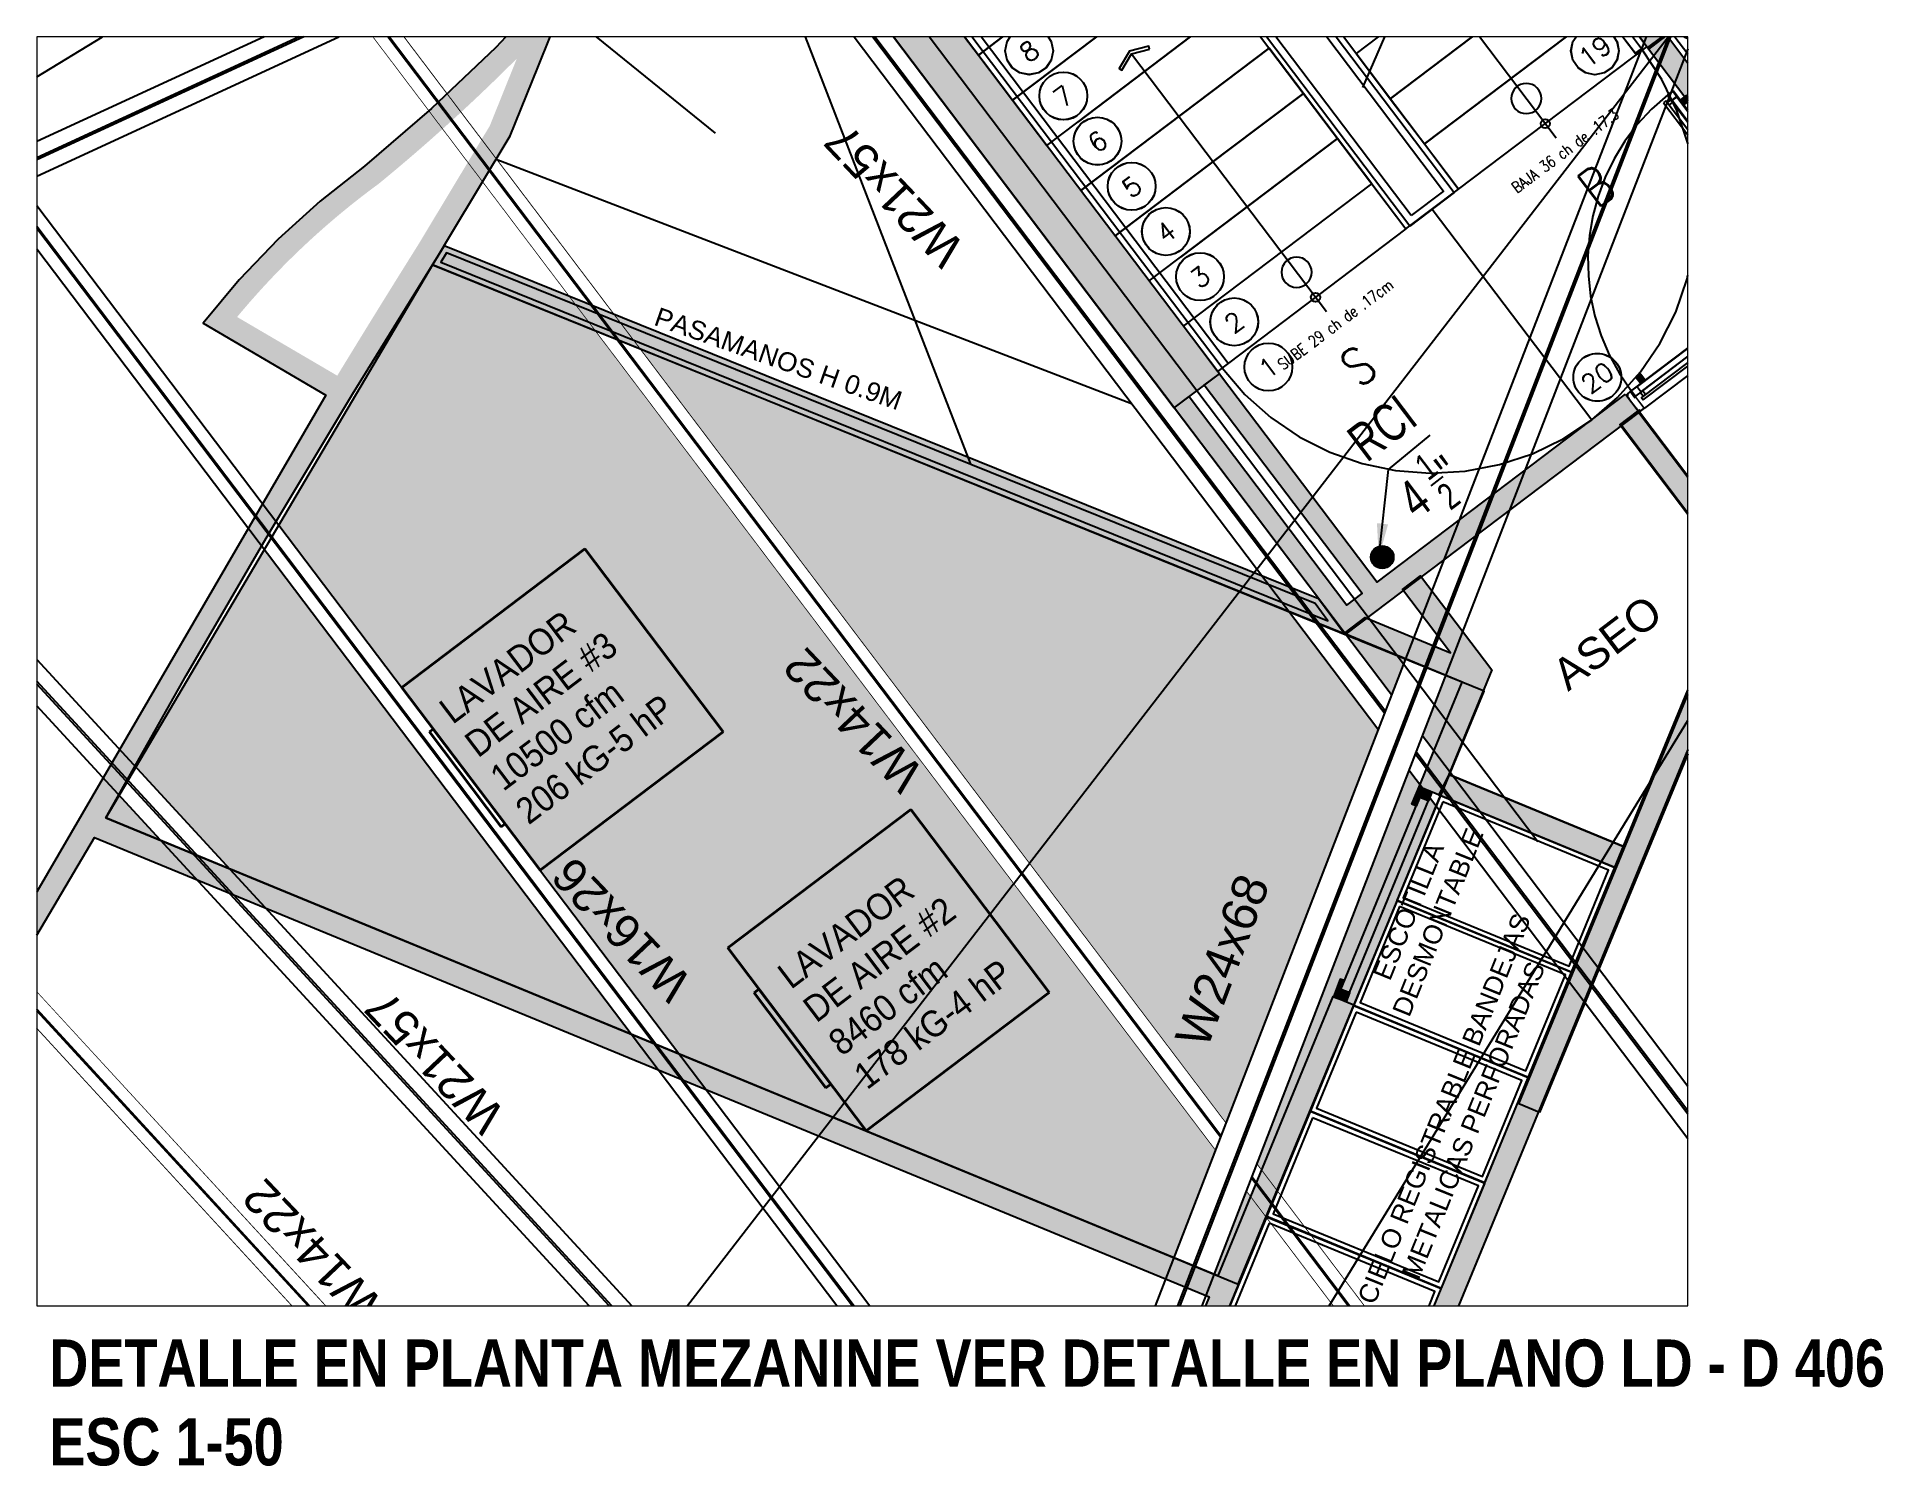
# Paper-space layout 'LD-AR 103' of a CAD drawing. Header units: millimetres. Extents: x 37.2 to 100.2, y 60 to 95.5.
# Drawn here: x 100.0477 to 100.2432, y 95.3433 to 95.4946 of the extents above.
# The model-space entities are those that its viewports show. They can reach past a viewport. Long polylines and large blocks are cut down to what shows.
import ezdxf
from ezdxf.enums import TextEntityAlignment as Align
from ezdxf.xclip import XClip

# ---------------------------------------------------------------- set-up
doc = ezdxf.new("R2010")
doc.units = ezdxf.units.MM
doc.set_wipeout_variables(frame=1)
for name, pattern in [('ACAD_ISO10W100', [18, 12, -3, 0, -3]), ('CENTER', [2, 1.25, -0.25, 0.25, -0.25]), ('HIDDEN', [0.375, 0.25, -0.125]), ('OLD-ANT-PLANTAS PROPUESTAS$0$DASHDOT', [25.4, 12.7, -6.35, 0, -6.35]), ('OLD-ANT-PLANTAS PROPUESTAS$0$HIDDEN2', [0.1875, 0.125, -0.0625]), ('OLD-ANT-PLANTAS PROPUESTAS$0$KCIG-AP-DW-XR-PUNTOS FIJOS$0$DASHED2', [9.525, 6.35, -3.175]), ('OLD-ANT-PLANTAS PROPUESTAS$0$KCIG-AP-DW-XR-PUNTOS FIJOS$0$HIDDEN', [9.525, 6.35, -3.175]), ('OLD-ANT-PLANTAS PROPUESTAS$0$KCIG-AP-DW-XR-PUNTOS FIJOS$0$HIDDEN2', [0.1875, 0.125, -0.0625]), ('OLD-ANT-PLANTAS PROPUESTAS$0$KCIG-AP-DW-XR-VENTANERIA$0$HIDDEN', [0.375, 0.25, -0.125]), ('OLD-ANT-PLANTAS PROPUESTAS$0$KCIG-XR-ESTRUCTURA$0$ACAD_ISO10W100', [18, 12, -3, 0, -3]), ('OLD-ANT-PLANTAS PROPUESTAS$0$KCIG-XR-ESTRUCTURA$0$PHANTOM2', [1.25, 0.625, -0.125, 0.125, -0.125, 0.125, -0.125])]:
    doc.linetypes.add(name, pattern=pattern)
for name, color, linetype in [('.', 255, 'Continuous'), ('0-ACHU1', 251, 'Continuous'), ('1MURO', 5, 'Continuous'), ('A-ejes', 251, 'ACAD_ISO10W100'), ('A-Linea-1', 1, 'Continuous'), ('A-Linea-2', 2, 'Continuous'), ('DETALLES', 3, 'Continuous'), ('EE-CENTROS', 8, 'CENTER'), ('EE-OCULTAS', 252, 'HIDDEN'), ('EE-W21x57', 3, 'Continuous'), ('EE-W24x68', 80, 'Continuous'), ('HOJA', 1, 'Continuous'), ('INT_REVESTIMIENTO', 1, 'Continuous'), ('OLD-ANT-PLANTAS PROPUESTAS$0$A-EJES', 251, 'OLD-ANT-PLANTAS PROPUESTAS$0$KCIG-XR-ESTRUCTURA$0$ACAD_ISO10W100'), ('OLD-ANT-PLANTAS PROPUESTAS$0$A-FONDO_253', 253, 'Continuous'), ('OLD-ANT-PLANTAS PROPUESTAS$0$A-MURO INTERIOR', 4, 'Continuous'), ('OLD-ANT-PLANTAS PROPUESTAS$0$A-MURO INTERIOR NUEVO', 5, 'Continuous'), ('OLD-ANT-PLANTAS PROPUESTAS$0$A-TEXTO', 3, 'Continuous'), ('OLD-ANT-PLANTAS PROPUESTAS$0$EJES-01', 1, 'OLD-ANT-PLANTAS PROPUESTAS$0$DASHDOT'), ('OLD-ANT-PLANTAS PROPUESTAS$0$G-LINEAS DE SECCION', 8, 'OLD-ANT-PLANTAS PROPUESTAS$0$HIDDEN2'), ('OLD-ANT-PLANTAS PROPUESTAS$0$INT-PT-VT-PV', 1, 'Continuous'), ('OLD-ANT-PLANTAS PROPUESTAS$0$KCIG-AP-DW-XR-PUNTOS FIJOS$0$A-ANOTAC-SIMBOLO', 9, 'Continuous'), ('OLD-ANT-PLANTAS PROPUESTAS$0$KCIG-AP-DW-XR-PUNTOS FIJOS$0$A-ESCALERA', 3, 'Continuous'), ('OLD-ANT-PLANTAS PROPUESTAS$0$KCIG-AP-DW-XR-PUNTOS FIJOS$0$A-ESCALERA PELDAÑO', 2, 'OLD-ANT-PLANTAS PROPUESTAS$0$KCIG-AP-DW-XR-PUNTOS FIJOS$0$HIDDEN2'), ('OLD-ANT-PLANTAS PROPUESTAS$0$KCIG-AP-DW-XR-PUNTOS FIJOS$0$A-PASAMANOS', 1, 'Continuous'), ('OLD-ANT-PLANTAS PROPUESTAS$0$KCIG-AP-DW-XR-PUNTOS FIJOS$0$A-PROYECCION 2', 2, 'OLD-ANT-PLANTAS PROPUESTAS$0$KCIG-AP-DW-XR-PUNTOS FIJOS$0$HIDDEN2'), ('OLD-ANT-PLANTAS PROPUESTAS$0$KCIG-XR-ESTRUCTURA$0$A-Linea-1', 1, 'Continuous'), ('OLD-ANT-PLANTAS PROPUESTAS$0$KCIG-XR-ESTRUCTURA$0$ES-ESTRUCTURA', 6, 'Continuous'), ('OLD-ANT-PLANTAS PROPUESTAS$0$KCIG-XR-ESTRUCTURA$0$ES-SOLIDO ESTRUCTURA', 250, 'Continuous'), ('OLD-ANT-PLANTAS PROPUESTAS$0$KCIG-XR-ESTRUCTURA$0$G-LINEA DE EJE', 1, 'OLD-ANT-PLANTAS PROPUESTAS$0$KCIG-XR-ESTRUCTURA$0$PHANTOM2')]:
    doc.layers.add(name, color=color, linetype=linetype)
for name, color, linetype, lineweight in [('M-EQPM-1', 14, 'Continuous', 35), ('M-EQPM-IDEN', 50, 'Continuous', 9), ('OLD-ANT-PLANTAS PROPUESTAS$0$KCIG-AP-DW-XR-PUNTOS FIJOS$0$0[puertas y ventanas]', 1, 'Continuous', 13)]:
    doc.layers.add(name, color=color, linetype=linetype, lineweight=lineweight)
doc.styles.add('ARIAL EE', font='arial.ttf')
doc.styles.add('OLD-ANT-PLANTAS PROPUESTAS$0$2-100', font='arial.ttf', dxfattribs={"height": 0.26})
doc.styles.add('OLD-ANT-PLANTAS PROPUESTAS$0$KCIG-AP-DW-XR-PUNTOS FIJOS$0$jb', font='swisscl.ttf')
doc.styles.add('OLD-ANT-PLANTAS PROPUESTAS$0$KCIG-AP-DW-XR-PUNTOS FIJOS$0$ROMANS', font='romans')
doc.styles.add('OLD-ANT-PLANTAS PROPUESTAS$0$KCIG-AP-DW-XR-PUNTOS FIJOS$0$TEXT', font='romans.shx', dxfattribs={"width": 0.8})
doc.styles.add('OLD-ANT-PLANTAS PROPUESTAS$0$TEXT', font='romans.shx', dxfattribs={"width": 0.8})
doc.styles.add('ROTULO', font='SIMPLEX.shx')
doc.styles.add('SansSerif', font='sanss___.ttf', dxfattribs={"width": 0.9, "height": 0.139012})
doc.styles.get("Standard").update_dxf_attribs({"font": 'arial.ttf'})
doc.dimstyles.get("Standard").update_dxf_attribs({"dimtxt": 0.18, "dimasz": 0.18, "dimexe": 0.18, "dimexo": 0.0625, "dimgap": 0.09, "dimtad": 0, "dimtih": 1, "dimtoh": 1, "dimdec": 4, "dimzin": 0, "dimdsep": 46, "dimtxsty": 'Standard', "dimcen": 0.09, "dimadec": 0, "dimazin": 0, "dimtfac": 1, "dimtdec": 4, "dimtofl": 0, "dimtmove": 0, "dimatfit": 3, "dimfxl": 1, "dimtolj": 1, "dimtzin": 0, "dimarcsym": 0})
pattern_1 = [(360, (-849.7815, 1686.802), (9e-16, 6.985), [5.08, -1.905]), (90, (-849.7815, 1686.802), (-6.985, 9e-16), [5.08, -1.905])]
pattern_2 = [(360, (-849.822, 1688.314), (2e-15, 6.985), [5.08, -1.905]), (90, (-849.822, 1688.314), (-6.985, 2e-15), [5.08, -1.905])]

psp = doc.layouts.new('LD-AR 103')

# ---------------------------------------------------------------- texts
at = {"layer": 'HOJA', "insert": (100.04903, 95.35667), "char_height": 0.005, "width": 0.2201435, "attachment_point": 1, "style": 'ROTULO'}
psp.add_mtext('{\\fArial Narrow|b1|i0|c0|p34;\\C251;DETALLE EN PLANTA MEZANINE VER DETALLE EN PLANO LD - D 406\\PESC 1-50}', dxfattribs=at)

msp = doc.modelspace()

# ---------------------------------------------------------------- blocks, each defined once
blk = doc.blocks.new('*U790')
blk.add_wipeout([(-70, 399), (70, 399), (70, -16978.6), (-70, -16978.6)])
blk.add_lwpolyline([(-70, 399), (70, 399), (70, -16978.6), (-70, -16978.6)], close=True)
at = {"layer": 'EE-OCULTAS'}
for p, q in [((-3.2, 399), (-3.2, -16978.6)), ((3.2, 399), (3.2, -16978.6))]:
    blk.add_line(p, q, dxfattribs=at)
blk = doc.blocks.new('*U791')
blk.add_lwpolyline([(-63.5, 174.5), (63.5, 174.5), (63.5, -14997.1), (-63.5, -14997.1)], close=True)
blk.add_wipeout([(-63.5, 174.5), (63.5, 174.5), (63.5, -14997.1), (-63.5, -14997.1)])
at = {"layer": 'EE-OCULTAS'}
for p, q in [((-2.9, -14997.1), (-2.9, 174.5)), ((2.9, -14997.1), (2.9, 174.5))]:
    blk.add_line(p, q, dxfattribs=at)
blk = doc.blocks.new('*U792')
blk.add_lwpolyline([(-63.5, 174.5), (63.5, 174.5), (63.5, -8844.7), (-63.5, -8844.7)], close=True)
blk.add_wipeout([(-63.5, 174.5), (63.5, 174.5), (63.5, -8844.7), (-63.5, -8844.7)])
at = {"layer": 'EE-OCULTAS'}
for p, q in [((-2.9, -8844.7), (-2.9, 174.5)), ((2.9, -8844.7), (2.9, 174.5))]:
    blk.add_line(p, q, dxfattribs=at)
blk = doc.blocks.new('*U789')
blk.add_wipeout([(-114, -497), (114, -497), (114, -10410.7), (-114, -10410.7)]).dxf.layer = 'EE-W24x68'
at = {"layer": 'EE-CENTROS'}
for p, q in [((-5.2, -10410.7), (-5.2, -497)), ((5.2, -10410.7), (5.2, -497))]:
    blk.add_line(p, q, dxfattribs=at)
at = {"layer": 'EE-W24x68'}
blk.add_lwpolyline([(-114, -497), (114, -497), (114, -10410.7), (-114, -10410.7)], close=True, dxfattribs=at)
blk = doc.blocks.new('PLANTA ESTRUCTURA')
at = {"layer": '0-ACHU1'}
blk.add_line((3341894.4924, 224676.6735), (3341894.4924, 224689.86), dxfattribs=at)
blk.add_lwpolyline([(3341888.1964, 224692.6386), (3341890.0587, 224673.295)], dxfattribs=at)
at = {"layer": '0-ACHU1', "xscale": 0.001, "yscale": 0.001, "zscale": 0.001}
for name, p in [('*U790', (3341890.3509, 224690.5516)), ('*U791', (3341892.4432, 224689.931))]:
    blk.add_blockref(name, p, dxfattribs=at)
at = {"color": 252, "style": 'ARIAL EE'}
for s, height, rotation, p in [('W21x57', 0.18, 96.36211, (3341894.2132, 224684.2423)), ('W21x57', 0.18, 96.36211, (3341889.5038, 224682.0515)), ('W24x68', 0.1845, 32.10406, (3341892.6608, 224680.0816))]:
    blk.add_text(s, height=height, rotation=rotation, dxfattribs=at).set_placement(p)
at = {"layer": '0-ACHU1'}
for points in [[(3341890.3509, 224691.1305), (3341890.3509, 224673.4102)], [(3341892.4432, 224690.2672), (3341892.4432, 224674.7118)], [(3341887.4378, 224688.2696), (3341895.0822, 224686.5946)]]:
    blk.add_lwpolyline(points, dxfattribs=at)
at = {"color": 252, "style": 'ARIAL EE'}
for s, p in [('W14x22', (3341892.3621, 224682.1567)), ('W16x26', (3341890.7148, 224682.0125))]:
    blk.add_text(s, height=0.18, rotation=96.36211, dxfattribs=at).set_placement(p)
for points in [[(3341888.1344, 224692.4168), (3341888.2997, 224692.4327), (3341890.1264, 224673.4575), (3341889.9612, 224673.4416)], [(3341894.5754, 224689.7097), (3341894.4094, 224689.7097), (3341894.4094, 224676.8681), (3341894.5754, 224676.8681)]]:
    blk.add_wipeout(points).dxf.layer = 'EE-W21x57'
at = {"layer": '0-ACHU1'}
for points in [[(3341888.1344, 224692.4168), (3341888.2997, 224692.4327), (3341890.1264, 224673.4575), (3341889.9612, 224673.4416)], [(3341894.5754, 224689.7097), (3341894.4094, 224689.7097), (3341894.4094, 224676.8681), (3341894.5754, 224676.8681)]]:
    blk.add_lwpolyline(points, close=True, dxfattribs=at)
at = {"layer": 'EE-CENTROS'}
for points in [[(3341890.0387, 224673.4491), (3341888.2119, 224692.4243)], [(3341890.0489, 224673.4501), (3341888.2222, 224692.4253)], [(3341894.4872, 224676.8681), (3341894.4872, 224689.7097)], [(3341894.4975, 224676.8681), (3341894.4975, 224689.7097)]]:
    blk.add_lwpolyline(points, dxfattribs=at)
at = {"layer": '0-ACHU1', "xscale": 0.001, "yscale": 0.001, "zscale": 0.001, "rotation": 5.471983474300731}
blk.add_blockref('*U792', (3341887.5609, 224687.0022), dxfattribs=at)
at = {"layer": '0-ACHU1'}
for points in [[(3341887.5443, 224687.1759), (3341888.4086, 224678.1983)], [(3341888.5092, 224677.1029), (3341897.9354, 224682.9346)]]:
    blk.add_lwpolyline(points, dxfattribs=at)
at = {"color": 252, "style": 'ARIAL EE'}
blk.add_text('W14x22', height=0.18, rotation=96.36211, dxfattribs=at).set_placement((3341888.3823, 224681.6429))
blk.add_wipeout([(3341888.5264, 224688.116), (3341888.4908, 224687.9539), (3341895.0644, 224686.5135), (3341895.0999, 224686.6757)]).dxf.layer = 'EE-W21x57'
at = {"layer": '0-ACHU1'}
blk.add_lwpolyline([(3341888.5264, 224688.116), (3341888.4908, 224687.9539), (3341895.0644, 224686.5135), (3341895.0999, 224686.6757)], close=True, dxfattribs=at)
at = {"layer": 'EE-CENTROS'}
for points in [[(3341895.0811, 224686.5896), (3341888.5075, 224688.0299)], [(3341895.0833, 224686.5996), (3341888.5097, 224688.04)]]:
    blk.add_lwpolyline(points, dxfattribs=at)
at = {"layer": '0-ACHU1', "xscale": 0.001, "yscale": 0.001, "zscale": 0.001, "rotation": 121.7441344521262}
blk.add_blockref('*U789', (3341889.022, 224677.4201), dxfattribs=at)
blk = doc.blocks.new('OLD-ANT-PLANTAS PROPUESTAS$0$KCIG-AP-DW-XR-PUNTOS FIJOS$0$NUM-ESCALERA')
blk.add_circle((0, 0), 0.1266)
at = {"style": 'OLD-ANT-PLANTAS PROPUESTAS$0$KCIG-AP-DW-XR-PUNTOS FIJOS$0$ROMANS'}
blk.add_attdef('NO', text='', height=0.1, rotation=360, dxfattribs=at).set_placement((-0.0009, -0.0023), align=Align.MIDDLE)
blk = doc.blocks.new('*U784')
blk.add_circle((-4.32, -1.16), 0.8)
at = {"style": 'OLD-ANT-PLANTAS PROPUESTAS$0$KCIG-AP-DW-XR-PUNTOS FIJOS$0$TEXT', "width": 0.8}
for tag, p in [('ESCALERA', (-1.42, -0.38)), ('@', (1.67, 0.52))]:
    blk.add_attdef(tag, text='', height=2, rotation=105, dxfattribs=at).set_placement(p, align=Align.MIDDLE_CENTER)
blk = doc.blocks.new('OLD-ANT-PLANTAS PROPUESTAS$0$KCIG-AP-DW-XR-PUNTOS FIJOS$0$FLECH1')
blk.add_lwpolyline([(-0.098, -0.162), (-0.07, -0.173), (0, 0), (-0.07, 0.173), (-0.098, 0.162), (-0.032, 0)], close=True)
blk = doc.blocks.new('*U224')
blk.add_lwpolyline([(0, -2.6), (0, 1), (0.197, 1.091), (-0.197, 1.091), (0, 1.183), (0, 4.763)])
blk = doc.blocks.new('*U783')
blk.add_circle((-0.161, -4.465), 0.8)
at = {"style": 'OLD-ANT-PLANTAS PROPUESTAS$0$KCIG-AP-DW-XR-PUNTOS FIJOS$0$TEXT', "width": 0.8}
for tag, p in [('@', (-0.013, 1.746)), ('ESCALERA', (-0.057, -1.472))]:
    blk.add_attdef(tag, text='', height=2, rotation=177.93299, dxfattribs=at).set_placement(p, align=Align.MIDDLE_CENTER)
blk = doc.blocks.new('OLD-ANT-PLANTAS PROPUESTAS$0$KCIG-AP-DW-XR-PUNTOS FIJOS$0$A$C00EE5D43')
for p, q in [((0, 0.003), (0, 0.044)), ((0.0015, 0.003), (0.0015, 0.044)), ((0.003, 0.047), (0.044, 0.047)), ((0.003, 0.0455), (0.044, 0.0455)), ((0.044, 0.0015), (0.003, 0.0015)), ((0.044, 0), (0.003, 0)), ((0.0455, 0.044), (0.0455, 0.003)), ((0.047, 0.044), (0.047, 0.003))]:
    blk.add_line(p, q)
for centre, radius, start, end in [((0.003, 0.044), 0.003, 90, 180), ((0.003, 0.003), 0.003, 180, 270), ((0.003, 0.044), 0.0015, 90, 180), ((0.003, 0.003), 0.0015, 180, 270), ((0.044, 0.044), 0.003, 0, 90), ((0.044, 0.044), 0.0015, 0, 90), ((0.044, 0.003), 0.003, 270, 0), ((0.044, 0.003), 0.0015, 270, 0)]:
    blk.add_arc(centre, radius, start, end)
blk = doc.blocks.new('OLD-ANT-PLANTAS PROPUESTAS$0$PANT')
at = {"color": 8, "linetype": 'OLD-ANT-PLANTAS PROPUESTAS$0$KCIG-AP-DW-XR-PUNTOS FIJOS$0$HIDDEN'}
for p, q in [((661.4961, -1449.6187), (661.465, -1449.6187)), ((661.4961, -1449.6215), (661.465, -1449.6215)), ((661.4961, -1449.6252), (661.465, -1449.6252)), ((661.4961, -1449.6293), (661.465, -1449.6293)), ((661.4961, -1449.6344), (661.465, -1449.6344)), ((661.4961, -1449.6394), (661.465, -1449.6394)), ((661.4961, -1449.6435), (661.465, -1449.6435)), ((661.4961, -1449.6472), (661.465, -1449.6472)), ((661.4961, -1449.6501), (661.465, -1449.6501))]:
    blk.add_line(p, q, dxfattribs=at)
at = {"color": 8, "linetype": 'OLD-ANT-PLANTAS PROPUESTAS$0$KCIG-AP-DW-XR-PUNTOS FIJOS$0$DASHED2'}
for p, q in [((661.4028, -1449.6911), (661.4028, -1449.6592)), ((661.404, -1449.6911), (661.404, -1449.6592)), ((661.404, -1449.6911), (661.404, -1449.6592)), ((661.4051, -1449.6911), (661.4051, -1449.6592)), ((662.5292, -1449.6572), (661.4063, -1449.6557)), ((661.4063, -1449.6569), (661.4382, -1449.6569)), ((661.4063, -1449.6581), (661.4382, -1449.6581)), ((661.4382, -1449.6923), (661.4063, -1449.6923)), ((661.4382, -1449.6935), (661.4063, -1449.6935)), ((662.5292, -1449.6961), (661.4063, -1449.6946)), ((661.4351, -1449.718), (661.4351, -1449.6946)), ((661.4393, -1449.6592), (661.4393, -1449.6911)), ((661.4405, -1449.6592), (661.4405, -1449.6911)), ((661.4405, -1449.6911), (661.4405, -1449.6592)), ((662.4938, -1449.6611), (661.4417, -1449.6596)), ((662.4938, -1449.6922), (661.4417, -1449.6907)), ((661.4507, -1449.718), (661.4507, -1449.6946)), ((662.4833, -1449.7194), (662.4833, -1449.6961)), ((662.4938, -1449.6758), (662.4938, -1449.6607)), ((662.4949, -1449.6758), (662.4938, -1449.6758)), ((662.4938, -1449.6774), (662.4938, -1449.6926)), ((662.4949, -1449.6774), (662.4938, -1449.6774)), ((662.4949, -1449.6607), (662.4949, -1449.6926)), ((662.4949, -1449.6758), (662.4949, -1449.6607)), ((662.4949, -1449.6774), (662.4949, -1449.6926)), ((662.4961, -1449.6607), (662.4961, -1449.6926)), ((662.5292, -1449.6583), (662.4973, -1449.6583)), ((662.5292, -1449.6583), (662.4973, -1449.6583)), ((662.5292, -1449.6595), (662.4973, -1449.6595)), ((662.4973, -1449.6937), (662.5292, -1449.6937)), ((662.4973, -1449.6949), (662.5292, -1449.6949)), ((662.5292, -1449.6949), (662.4973, -1449.6949)), ((662.4988, -1449.7194), (662.4988, -1449.6961)), ((662.5303, -1449.6926), (662.5303, -1449.6607)), ((662.5315, -1449.6758), (662.5315, -1449.6607)), ((662.5315, -1449.6926), (662.5315, -1449.6607)), ((662.5315, -1449.6758), (662.5327, -1449.6758)), ((662.5315, -1449.6774), (662.5315, -1449.6926)), ((662.5315, -1449.6774), (662.5327, -1449.6774)), ((662.5327, -1449.6758), (662.5327, -1449.6607)), ((662.5327, -1449.6774), (662.5327, -1449.6926)), ((662.6524, -1449.6602), (662.6524, -1450.7902))]:
    blk.add_line(p, q, dxfattribs=at)
at = {"color": 8}
for p, q in [((662.5979, -1449.694), (662.5746, -1449.694)), ((662.5979, -1449.7095), (662.5746, -1449.7095)), ((662.4986, -1450.6969), (662.4986, -1450.728)), ((662.5014, -1450.6969), (662.5014, -1450.728)), ((662.5052, -1450.6969), (662.5052, -1450.728)), ((662.5093, -1450.6969), (662.5093, -1450.728)), ((662.5143, -1450.6969), (662.5143, -1450.728)), ((662.5193, -1450.6969), (662.5193, -1450.728)), ((662.5235, -1450.6969), (662.5235, -1450.728)), ((662.5272, -1450.6969), (662.5272, -1450.728)), ((662.53, -1450.6969), (662.53, -1450.728)), ((662.5979, -1450.7423), (662.5746, -1450.7423)), ((662.5979, -1450.7579), (662.5746, -1450.7579))]:
    blk.add_line(p, q, dxfattribs=at)
at = {"color": 8, "linetype": 'OLD-ANT-PLANTAS PROPUESTAS$0$KCIG-AP-DW-XR-PUNTOS FIJOS$0$HIDDEN'}
for points in [[(661.4961, -1449.613), (661.465, -1449.613), (661.465, -1449.6169), (661.4961, -1449.6169)], [(661.4961, -1449.6169), (661.4961, -1449.6519), (661.465, -1449.6519), (661.465, -1449.6169)], [(661.4961, -1449.6519), (661.465, -1449.6519), (661.465, -1449.6557), (661.4961, -1449.6557)]]:
    blk.add_lwpolyline(points, close=True, dxfattribs=at)
at = {"color": 8, "linetype": 'OLD-ANT-PLANTAS PROPUESTAS$0$KCIG-AP-DW-XR-PUNTOS FIJOS$0$DASHED2'}
blk.add_lwpolyline([(661.4234, -1449.7335), (662.5105, -1449.735), (662.5105, -1449.7194), (661.4234, -1449.718)], close=True, dxfattribs=at)
at = {"color": 8}
for points in [[(662.5357, -1449.6548, -0.309414), (662.5379, -1449.6563), (662.5664, -1449.6563), (662.5664, -1449.6548)], [(662.5379, -1449.658, -0.30928), (662.5357, -1449.6595), (662.5664, -1449.6595), (662.5664, -1449.658)]]:
    blk.add_lwpolyline(points, format="xyb", close=True, dxfattribs=at)
for points in [[(662.6135, -1450.7695), (662.6135, -1449.6823), (662.5979, -1449.6823), (662.5979, -1450.7695)], [(662.4968, -1450.6969), (662.5318, -1450.6969), (662.5318, -1450.728), (662.4968, -1450.728)]]:
    blk.add_lwpolyline(points, close=True, dxfattribs=at)
for radius in [0.00235, 0.00136]:
    blk.add_circle((662.5357, -1449.6571), radius, dxfattribs=at)
at = {"color": 8, "linetype": 'OLD-ANT-PLANTAS PROPUESTAS$0$KCIG-AP-DW-XR-PUNTOS FIJOS$0$DASHED2'}
for centre, radius, start, end in [((661.4063, -1449.6592), 0.0035, 90.00015, 180.00015), ((661.4063, -1449.6911), 0.0035, 180.00015, 270.00015), ((662.5359, -1449.6565), 1.1337, 181.74987, 270.15441), ((661.4063, -1449.6592), 0.00233, 90.00015, 180.00015), ((661.4063, -1449.6592), 0.00233, 90.00015, 180.00015), ((661.8863, -1449.6557), 0.4835, 183.98108, 184.15424), ((661.4063, -1449.6911), 0.00233, 180.00015, 270.00015), ((661.4063, -1449.6911), 0.00233, 180.00015, 270.00015), ((661.4063, -1449.6592), 0.00117, 90.00015, 180.00015), ((661.4063, -1449.6911), 0.00117, 180.00015, 270.00015), ((661.4382, -1449.6592), 0.0035, 0.00015, 90.00015), ((661.4382, -1449.6592), 0.00233, 0.00015, 90.00015), ((661.4382, -1449.6592), 0.00233, 0.00015, 90.00015), ((661.4382, -1449.6592), 0.00117, 0.00015, 90.00015), ((661.4382, -1449.6911), 0.00233, 270.00015, 0.00015), ((661.4382, -1449.6911), 0.00117, 270.00015, 0.00015), ((661.4382, -1449.6911), 0.00233, 270.00015, 0.00015), ((661.4382, -1449.6911), 0.0035, 270.00015, 0.00015), ((662.4973, -1449.6607), 0.0035, 90.00015, 180.00015), ((662.4973, -1449.6926), 0.0035, 180.00015, 270.00015), ((662.4973, -1449.6607), 0.00233, 90.00015, 180.00015), ((662.4973, -1449.6607), 0.00233, 90.00015, 180.00015), ((662.4973, -1449.6926), 0.00233, 180.00015, 270.00015), ((662.4973, -1449.6926), 0.00233, 180.00015, 270.00015), ((662.4973, -1449.6607), 0.00117, 90.00015, 180.00015), ((662.4973, -1449.6926), 0.00117, 180.00015, 270.00015), ((662.5292, -1449.6607), 0.0035, 0.00015, 90.00015), ((662.5292, -1449.6607), 0.00233, 0.00015, 90.00015), ((662.5292, -1449.6607), 0.00233, 0.00015, 90.00015), ((662.5292, -1449.6607), 0.00117, 0.00015, 90.00015), ((662.5292, -1449.6926), 0.00233, 270.00015, 0.00015), ((662.5292, -1449.6926), 0.00117, 270.00015, 0.00015), ((662.5292, -1449.6926), 0.00233, 270.00015, 0.00015), ((662.5292, -1449.6926), 0.0035, 270.00015, 0.00015)]:
    blk.add_arc(centre, radius, start, end, dxfattribs=at)
at = {"layer": 'OLD-ANT-PLANTAS PROPUESTAS$0$KCIG-AP-DW-XR-PUNTOS FIJOS$0$0[puertas y ventanas]'}
for p, q in [((662.5357, -1449.6637), (662.5357, -1450.7867)), ((662.5369, -1449.6637), (662.5369, -1449.6956)), ((662.5544, -1449.6602), (662.5392, -1449.6602)), ((662.5544, -1449.6613), (662.5392, -1449.6613)), ((662.5544, -1449.6979), (662.5392, -1449.6979)), ((662.5544, -1449.6991), (662.5392, -1449.6991)), ((662.5396, -1449.6991), (662.5396, -1450.7513)), ((662.5544, -1449.6613), (662.5544, -1449.6602)), ((662.5544, -1449.6979), (662.5544, -1449.6991)), ((662.5559, -1449.6602), (662.5711, -1449.6602)), ((662.5559, -1449.6613), (662.5559, -1449.6602)), ((662.5559, -1449.6613), (662.5711, -1449.6613)), ((662.5559, -1449.6979), (662.5711, -1449.6979)), ((662.5559, -1449.6979), (662.5559, -1449.6991)), ((662.5559, -1449.6991), (662.5711, -1449.6991)), ((662.5707, -1449.6991), (662.5707, -1450.7513)), ((662.5734, -1449.6637), (662.5734, -1449.6956)), ((662.5746, -1449.6637), (662.5746, -1450.7867)), ((662.5711, -1450.7513), (662.5392, -1450.7513)), ((662.5711, -1450.7525), (662.5392, -1450.7525)), ((662.5711, -1450.789), (662.5392, -1450.789)), ((662.5711, -1450.7902), (662.5392, -1450.7902)), ((662.5711, -1450.7902), (662.5392, -1450.7902)), ((662.5711, -1450.7902), (662.5392, -1450.7902)), ((662.5711, -1450.7902), (662.5392, -1450.7902)), ((662.5711, -1450.7914), (662.5392, -1450.7914))]:
    blk.add_line(p, q, dxfattribs=at)
for points in [[(662.6446, -1449.6252), (662.6446, -1449.633), (662.6524, -1449.633), (662.6524, -1449.6602), (662.5746, -1449.6602), (662.5746, -1449.6541), (662.5357, -1449.6541), (662.5357, -1449.633), (662.5435, -1449.633), (662.5435, -1449.6252), (662.563, -1449.6252), (662.563, -1449.6275), (662.5458, -1449.6275), (662.5458, -1449.6353), (662.538, -1449.6353), (662.538, -1449.6518), (662.5769, -1449.6518), (662.5769, -1449.6579), (662.65, -1449.6579), (662.65, -1449.6353), (662.6423, -1449.6353), (662.6423, -1449.6275), (662.6252, -1449.6275), (662.6252, -1449.6252)], [(662.4929, -1450.6969), (662.4929, -1450.728), (662.4968, -1450.728), (662.4968, -1450.6969)], [(662.5318, -1450.6969), (662.5318, -1450.728), (662.5357, -1450.728), (662.5357, -1450.6969)], [(662.6446, -1450.8252), (662.6446, -1450.8174), (662.6524, -1450.8174), (662.6524, -1450.7902), (662.5746, -1450.7902), (662.5746, -1450.7962), (662.5357, -1450.7962), (662.5357, -1450.8174), (662.5435, -1450.8174), (662.5435, -1450.8252), (662.563, -1450.8252), (662.563, -1450.8229), (662.5458, -1450.8229), (662.5458, -1450.8151), (662.538, -1450.8151), (662.538, -1450.7986), (662.5769, -1450.7986), (662.5769, -1450.7925), (662.65, -1450.7925), (662.65, -1450.8151), (662.6423, -1450.8151), (662.6423, -1450.8229), (662.6252, -1450.8229), (662.6252, -1450.8252)]]:
    blk.add_lwpolyline(points, close=True, dxfattribs=at)
for centre, radius, start, end in [((662.5392, -1449.6637), 0.0035, 90.00015, 180.00015), ((662.5392, -1449.6956), 0.0035, 180.00015, 270.00015), ((662.5392, -1449.6637), 0.00233, 90.00015, 180.00015), ((662.5392, -1449.6956), 0.00233, 180.00015, 270.00015), ((662.5711, -1449.6637), 0.0035, 0.00015, 90.00015), ((662.5711, -1449.6637), 0.00233, 0.00015, 90.00015), ((662.5711, -1449.6956), 0.00233, 270.00015, 0.00015), ((662.5711, -1449.6956), 0.0035, 270.00015, 0.00015), ((662.5392, -1450.7548), 0.0035, 90.00015, 180.00015), ((662.5392, -1450.7867), 0.0035, 180.00015, 270.00015), ((662.5392, -1450.7937), 0.0035, 90.00015, 180.00015), ((662.5392, -1450.7548), 0.00233, 90.00015, 180.00015), ((662.5392, -1450.7867), 0.00233, 180.00015, 270.00015), ((662.5392, -1450.7937), 0.00233, 90.00015, 180.00015), ((662.5711, -1450.7548), 0.0035, 0.00015, 90.00015), ((662.5711, -1450.7548), 0.00233, 0.00015, 90.00015), ((662.5711, -1450.7867), 0.00233, 270.00015, 0.00015), ((662.5711, -1450.7867), 0.0035, 270.00015, 0.00015), ((662.5711, -1450.7937), 0.0035, 0.00015, 90.00015), ((662.5711, -1450.7937), 0.00233, 0.00015, 90.00015)]:
    blk.add_arc(centre, radius, start, end, dxfattribs=at)
at = {"layer": 'OLD-ANT-PLANTAS PROPUESTAS$0$KCIG-AP-DW-XR-PUNTOS FIJOS$0$0[puertas y ventanas]', "xscale": -0.7777777777479873, "yscale": 0.7777777777479872, "zscale": 0.7777777777479871, "rotation": 180.0001521343586}
blk.add_blockref('OLD-ANT-PLANTAS PROPUESTAS$0$KCIG-AP-DW-XR-PUNTOS FIJOS$0$A$C00EE5D43', (662.5369, -1449.6613), dxfattribs=at)
at = {"layer": 'OLD-ANT-PLANTAS PROPUESTAS$0$KCIG-AP-DW-XR-PUNTOS FIJOS$0$0[puertas y ventanas]', "extrusion": (0, 0, -1), "xscale": -0.7777777777479873, "yscale": 0.7777777777479872, "zscale": -0.7777777777479873, "rotation": 359.9998478656414}
blk.add_blockref('OLD-ANT-PLANTAS PROPUESTAS$0$KCIG-AP-DW-XR-PUNTOS FIJOS$0$A$C00EE5D43', (-662.5369, -1450.789), dxfattribs=at)
blk = doc.blocks.new('OLD-ANT-PLANTAS PROPUESTAS$0$KCIG-XR-ESTRUCTURA$0$Estructura _ ESC')
at = {"layer": 'OLD-ANT-PLANTAS PROPUESTAS$0$KCIG-XR-ESTRUCTURA$0$ES-SOLIDO ESTRUCTURA'}
h = blk.add_hatch(color=256, dxfattribs=at)
h.dxf.hatch_style = 1
edge = h.paths.add_edge_path()
edge.add_line((0, -2.475), (0.3, -2.475))
edge.add_line((0.3, -2.475), (0.3, 0))
edge.add_arc((1.725, 0), 1.425, 0, 180, ccw=False)
edge.add_line((3.15, 0), (3.15, -2.475))
edge.add_line((3.15, -2.475), (3.45, -2.475))
edge.add_line((3.45, -2.475), (3.45, 0))
edge.add_arc((1.725, 0), 1.725, 0, 180)
edge.add_line((0, 0), (0, -2.475))
at = {"layer": 'OLD-ANT-PLANTAS PROPUESTAS$0$KCIG-XR-ESTRUCTURA$0$ES-ESTRUCTURA'}
blk.add_lwpolyline([(0, -2.475), (0.3, -2.475), (0.3, 0, -1), (3.15, 0), (3.15, -2.475), (3.45, -2.475), (3.45, 0, 1), (0, 0)], format="xyb", close=True, dxfattribs=at)
at = {"layer": 'OLD-ANT-PLANTAS PROPUESTAS$0$KCIG-XR-ESTRUCTURA$0$G-LINEA DE EJE', "ltscale": 0.5}
blk.add_lwpolyline([(0.15, -5.4695), (0.15, 0, -1), (3.3, 0), (3.3, -5.504)], format="xyb", dxfattribs=at)
blk = doc.blocks.new('OLD-ANT-PLANTAS PROPUESTAS$0$EJES EST.')
at = {"layer": 'OLD-ANT-PLANTAS PROPUESTAS$0$A-EJES', "ltscale": 0.05}
for points in [[(2007.3593, -960.4852), (2017.565, -965.1407), (2016.4899, -953.9732)], [(2016.4899, -953.9732), (2024.5168, -954.7839)], [(2017.565, -965.1407), (2025.7771, -961.9233)]]:
    blk.add_lwpolyline(points, dxfattribs=at)
blk = doc.blocks.new('OLD-ANT-PLANTAS PROPUESTAS$0$EST P1')
at = {"layer": 'OLD-ANT-PLANTAS PROPUESTAS$0$A-EJES'}
blk.add_blockref('OLD-ANT-PLANTAS PROPUESTAS$0$EJES EST.', (0, 0), dxfattribs=at)
at = {"layer": 'OLD-ANT-PLANTAS PROPUESTAS$0$KCIG-XR-ESTRUCTURA$0$A-Linea-1', "rotation": 359.9999999974775}
blk.add_blockref('OLD-ANT-PLANTAS PROPUESTAS$0$KCIG-XR-ESTRUCTURA$0$Estructura _ ESC', (2023.6263, -956.8711), dxfattribs=at)
blk = doc.blocks.new('*U166')
blk.add_line((0, -7.143), (0, -519.821))
at = {"color": 9, "style": 'OLD-ANT-PLANTAS PROPUESTAS$0$TEXT', "flags": 8}
for tag, p in [('SECTIONNUMBER', (0, 0)), ('SECTIONNUMBER-B', (0, -526.963))]:
    blk.add_attdef(tag, text='', height=1.786, dxfattribs=at).set_placement(p, align=Align.BOTTOM_CENTER)
for tag, p in [('SHEETNUMBER', (0, -1.429)), ('SHEETNUMBER-B', (0, -528.392))]:
    blk.add_attdef(tag, text='', height=1.786, dxfattribs=at).set_placement(p, align=Align.TOP_CENTER)
blk = doc.blocks.new('OLD-ANT-PLANTAS PROPUESTAS$0$INDICACIONES')
at = {"layer": 'OLD-ANT-PLANTAS PROPUESTAS$0$G-LINEAS DE SECCION', "ltscale": 0.07, "xscale": 0.1500000000000001, "yscale": 0.1500000000000001, "zscale": 0.1500000000000001, "rotation": 285.1959687141609}
blk.add_blockref('*U166', (12.286, -58.1, -0.0011), dxfattribs=at)
blk = doc.blocks.new('OLD-ANT-PLANTAS PROPUESTAS$0$KCIG-AP-DW-XR-VENTANERIA$0$A-VENT MOD VIDRIO 02')
h = blk.add_hatch()
h.set_pattern_fill('ANGLE', color=255, angle=-37.10164)
h.set_pattern_definition(pattern_2)
edge = h.paths.add_edge_path()
edge.add_line((0.0122, -0.01), (0.0119, -0.0103))
edge.add_line((0.0119, -0.0103), (0.0119, -0.0277))
edge.add_line((0.0119, -0.0277), (0.0122, -0.028))
edge.add_line((0.0122, -0.028), (0.0119, -0.0283))
edge.add_line((0.0119, -0.0283), (0.0119, -0.0369))
edge.add_line((0.0119, -0.0369), (0.001, -0.0369))
edge.add_line((0.001, -0.0369), (0.001, -0.035))
edge.add_line((0.001, -0.035), (0, -0.0357))
edge.add_line((0, -0.0357), (0, -0.0375))
edge.add_arc((0.0005, -0.0375), 0.0005, 180.00001, 270.00001)
edge.add_line((0.0005, -0.038), (0.015, -0.038))
edge.add_arc((0.015, -0.037), 0.001, 269.99999, 359.99999)
edge.add_line((0.016, -0.037), (0.016, -0.0347))
edge.add_line((0.016, -0.0347), (0.015, -0.0353))
edge.add_line((0.015, -0.0353), (0.015, -0.037))
edge.add_line((0.015, -0.037), (0.013, -0.037))
edge.add_line((0.013, -0.037), (0.013, -0.0085))
edge.add_line((0.013, -0.0085), (0.0148, -0.0085))
edge.add_line((0.0148, -0.0085), (0.0148, -0.0103))
edge.add_arc((0.0152, -0.0103), 0.0004, 179.99999, 269.99999)
edge.add_line((0.0152, -0.0107), (0.0154, -0.0107))
edge.add_arc((0.0154, -0.0103), 0.0004, 269.99999, 359.99999)
edge.add_line((0.0158, -0.0103), (0.0158, -0.0085))
edge.add_arc((0.0148, -0.0085), 0.001, 360, 450)
edge.add_line((0.0148, -0.0075), (0.013, -0.0075))
edge.add_line((0.013, -0.0075), (0.013, -0.0011))
edge.add_line((0.013, -0.0011), (0.0225, -0.0011))
edge.add_line((0.0225, -0.0011), (0.0225, -0.0025))
edge.add_arc((0.0235, -0.0025), 0.001, 180, 270)
edge.add_line((0.0235, -0.0035), (0.0251, -0.0035))
edge.add_line((0.0251, -0.0035), (0.0251, -0.0025))
edge.add_line((0.0251, -0.0025), (0.0235, -0.0025))
edge.add_line((0.0235, -0.0025), (0.0235, -0.0011))
edge.add_line((0.0235, -0.0011), (0.0298, -0.0011))
edge.add_line((0.0298, -0.0011), (0.0298, -0.0025))
edge.add_line((0.0298, -0.0025), (0.0281, -0.0025))
edge.add_line((0.0281, -0.0025), (0.0281, -0.0035))
edge.add_line((0.0281, -0.0035), (0.0298, -0.0035))
edge.add_arc((0.0298, -0.0025), 0.001, 269.99998, 359.99998)
edge.add_line((0.0308, -0.0025), (0.0308, -0.001))
edge.add_arc((0.0298, -0.001), 0.001, 0.00001, 90.00001)
edge.add_line((0.0298, 0), (0.0133, 0))
edge.add_line((0.0133, 0), (0.013, -0.0003))
edge.add_line((0.013, -0.0003), (0.0127, 0))
edge.add_line((0.0127, 0), (0.0005, 0))
edge.add_arc((0.0005, -0.0005), 0.0005, 90, 180)
edge.add_line((0, -0.0005), (0, -0.0023))
edge.add_line((0, -0.0023), (0.001, -0.003))
edge.add_line((0.001, -0.003), (0.001, -0.0011))
edge.add_line((0.001, -0.0011), (0.0119, -0.0011))
edge.add_line((0.0119, -0.0011), (0.0119, -0.0097))
edge.add_line((0.0119, -0.0097), (0.0122, -0.01))
h = blk.add_hatch()
h.set_pattern_fill('ANGLE', color=255, angle=-37.10164)
h.set_pattern_definition(pattern_2)
edge = h.paths.add_edge_path()
edge.add_line((1.2106, -0.01), (1.2109, -0.0103))
edge.add_line((1.2109, -0.0103), (1.2109, -0.0277))
edge.add_line((1.2109, -0.0277), (1.2106, -0.028))
edge.add_line((1.2106, -0.028), (1.2109, -0.0283))
edge.add_line((1.2109, -0.0283), (1.2109, -0.0369))
edge.add_line((1.2109, -0.0369), (1.2218, -0.0369))
edge.add_line((1.2218, -0.0369), (1.2218, -0.035))
edge.add_line((1.2218, -0.035), (1.2229, -0.0357))
edge.add_line((1.2229, -0.0357), (1.2229, -0.0375))
edge.add_arc((1.2224, -0.0375), 0.0005, -90, 0, ccw=False)
edge.add_line((1.2224, -0.038), (1.2079, -0.038))
edge.add_arc((1.2079, -0.037), 0.001, 180, 270, ccw=False)
edge.add_line((1.2069, -0.037), (1.2069, -0.0347))
edge.add_line((1.2069, -0.0347), (1.2079, -0.0353))
edge.add_line((1.2079, -0.0353), (1.2079, -0.037))
edge.add_line((1.2079, -0.037), (1.2099, -0.037))
edge.add_line((1.2099, -0.037), (1.2099, -0.0085))
edge.add_line((1.2099, -0.0085), (1.2081, -0.0085))
edge.add_line((1.2081, -0.0085), (1.2081, -0.0103))
edge.add_arc((1.2077, -0.0103), 0.0004, -89.99997, 0.00003, ccw=False)
edge.add_line((1.2077, -0.0107), (1.2075, -0.0107))
edge.add_arc((1.2075, -0.0103), 0.0004, 180.00001, 270.00001, ccw=False)
edge.add_line((1.2071, -0.0103), (1.2071, -0.0085))
edge.add_arc((1.2081, -0.0085), 0.001, 90.00003, 180.00003, ccw=False)
edge.add_line((1.2081, -0.0075), (1.2099, -0.0075))
edge.add_line((1.2099, -0.0075), (1.2099, -0.0011))
edge.add_line((1.2099, -0.0011), (1.2004, -0.0011))
edge.add_line((1.2004, -0.0011), (1.2004, -0.0025))
edge.add_arc((1.1994, -0.0025), 0.001, 270, 360, ccw=False)
edge.add_line((1.1994, -0.0035), (1.1977, -0.0035))
edge.add_line((1.1977, -0.0035), (1.1977, -0.0025))
edge.add_line((1.1977, -0.0025), (1.1994, -0.0025))
edge.add_line((1.1994, -0.0025), (1.1994, -0.0011))
edge.add_line((1.1994, -0.0011), (1.1931, -0.0011))
edge.add_line((1.1931, -0.0011), (1.1931, -0.0025))
edge.add_line((1.1931, -0.0025), (1.1947, -0.0025))
edge.add_line((1.1947, -0.0025), (1.1947, -0.0035))
edge.add_line((1.1947, -0.0035), (1.1931, -0.0035))
edge.add_arc((1.1931, -0.0025), 0.001, 180.00001, 270.00001, ccw=False)
edge.add_line((1.1921, -0.0025), (1.1921, -0.001))
edge.add_arc((1.1931, -0.001), 0.001, 90.00001, 180.00001, ccw=False)
edge.add_line((1.1931, 0), (1.2096, 0))
edge.add_line((1.2096, 0), (1.2099, -0.0003))
edge.add_line((1.2099, -0.0003), (1.2102, 0))
edge.add_line((1.2102, 0), (1.2224, 0))
edge.add_arc((1.2224, -0.0005), 0.0005, -0.00003, 89.99997, ccw=False)
edge.add_line((1.2229, -0.0005), (1.2229, -0.0023))
edge.add_line((1.2229, -0.0023), (1.2218, -0.003))
edge.add_line((1.2218, -0.003), (1.2218, -0.0011))
edge.add_line((1.2218, -0.0011), (1.2109, -0.0011))
edge.add_line((1.2109, -0.0011), (1.2109, -0.0097))
edge.add_line((1.2109, -0.0097), (1.2106, -0.01))
h = blk.add_hatch()
h.set_pattern_fill('ANSI31', color=251, scale=0.001, angle=-37.10164)
h.set_pattern_definition([(45, (-849.7815183, 1686.802251), (-0.0022450640303, 0.0022450640303), [])])
h.paths.add_polyline_path([(0.0473, -0.0461), (0.0473, -0.0521), (1.1755, -0.0521), (1.1755, -0.0461)])
h.paths.add_polyline_path([(1.2214, -0.0521), (1.1768, -0.0521), (1.1768, -0.0461), (1.2214, -0.0461)])
h.paths.add_polyline_path([(0.0014, -0.0521), (0.046, -0.0521), (0.046, -0.0461), (0.0014, -0.0461)])
h = blk.add_hatch()
h.set_pattern_fill('ANGLE', color=255, angle=-37.10164)
h.set_pattern_definition(pattern_1)
h.paths.add_polyline_path([(0.008, -0.0434), (0.027, -0.0434), (0.027, -0.0461), (0.008, -0.0461)])
edge = h.paths.add_edge_path()
edge.add_line((0.0145, -0.0414), (0.0145, -0.0421))
edge.add_line((0.0145, -0.0421), (0.0105, -0.0421))
edge.add_line((0.0105, -0.0421), (0.0105, -0.0414))
edge.add_line((0.0105, -0.0414), (0.0108, -0.0414))
edge.add_arc((0.0106, -0.0406), 0.000773, 288.44645, 410.84893)
edge.add_arc((0.0074, -0.0437), 0.00517, 44.73502, 81.84152)
edge.add_arc((0.0082, -0.0383), 0.000248, 90.00001, 256.25685, ccw=False)
edge.add_arc((0.0089, -0.0439), 0.00591, 51.83591, 96.60515, ccw=False)
edge.add_arc((0.0162, -0.0439), 0.00591, 83.39485, 128.16409, ccw=False)
edge.add_arc((0.0168, -0.0383), 0.000248, -76.25685, 89.99999, ccw=False)
edge.add_arc((0.0176, -0.0437), 0.00519, 98.22412, 135.19934)
edge.add_arc((0.0144, -0.0406), 0.000769, 128.63345, 252.07117)
edge.add_line((0.0142, -0.0414), (0.0145, -0.0414))
edge.add_line((0.0145, -0.0414), (0.0142, -0.0414))
edge.add_line((0.0142, -0.0414), (0.0145, -0.0414))
edge = h.paths.add_edge_path()
edge.add_line((0.0246, -0.0018), (0.0246, -0.0011))
edge.add_line((0.0246, -0.0011), (0.0287, -0.0011))
edge.add_line((0.0287, -0.0011), (0.0287, -0.0018))
edge.add_line((0.0287, -0.0018), (0.0283, -0.0018))
edge.add_arc((0.0286, -0.0025), 0.000773, 108.44645, 230.84893)
edge.add_arc((0.0318, 0.0005), 0.00517, 224.73502, 261.84152)
edge.add_arc((0.031, -0.0048), 0.000248, -90, 76.25685, ccw=False)
edge.add_arc((0.0303, 0.0008), 0.00591, 231.83591, 276.60515, ccw=False)
edge.add_arc((0.023, 0.0008), 0.00591, 263.39485, 308.16409, ccw=False)
edge.add_arc((0.0223, -0.0048), 0.000248, 103.74324, 270.00008, ccw=False)
edge.add_arc((0.0215, 0.0005), 0.00519, 278.22412, 315.19935)
edge.add_arc((0.0247, -0.0025), 0.000769, 308.63345, 432.07117)
edge.add_line((0.025, -0.0018), (0.0246, -0.0018))
edge.add_line((0.0246, -0.0018), (0.025, -0.0018))
edge.add_line((0.025, -0.0018), (0.0246, -0.0018))
h.paths.add_polyline_path([(0.0473, -0.0434), (0.0663, -0.0434), (0.0663, -0.0461), (0.0473, -0.0461)])
h = blk.add_hatch()
h.set_pattern_fill('ANGLE', color=255, angle=-37.10164)
h.set_pattern_definition(pattern_2)
edge = h.paths.add_edge_path()
edge.add_line((1.1998, -0.0054), (1.1998, -0.0087))
edge.add_line((1.1998, -0.0087), (1.1984, -0.0078))
edge.add_line((1.1984, -0.0078), (1.1984, -0.0067))
edge.add_line((1.1984, -0.0067), (1.1968, -0.0067))
edge.add_line((1.1968, -0.0067), (1.1968, -0.0349))
edge.add_line((1.1968, -0.0349), (1.1986, -0.0349))
edge.add_line((1.1986, -0.0349), (1.1986, -0.0331))
edge.add_arc((1.199, -0.0331), 0.0004, 90.00005, 180.00001, ccw=False)
edge.add_line((1.199, -0.0327), (1.1994, -0.0327))
edge.add_arc((1.1994, -0.0331), 0.0004, 0.00001, 90.00001, ccw=False)
edge.add_line((1.1998, -0.0331), (1.1998, -0.0354))
edge.add_arc((1.199, -0.0354), 0.0008, 269.99999, 359.99999, ccw=False)
edge.add_line((1.199, -0.0362), (1.1968, -0.0362))
edge.add_line((1.1968, -0.0362), (1.1968, -0.0421))
edge.add_line((1.1968, -0.0421), (1.2059, -0.0421))
edge.add_line((1.2059, -0.0421), (1.2071, -0.0402))
edge.add_line((1.2071, -0.0402), (1.2085, -0.0402))
edge.add_line((1.2085, -0.0402), (1.2073, -0.0421))
edge.add_line((1.2073, -0.0421), (1.2134, -0.0421))
edge.add_line((1.2134, -0.0421), (1.2121, -0.0402))
edge.add_line((1.2121, -0.0402), (1.2136, -0.0402))
edge.add_line((1.2136, -0.0402), (1.2148, -0.0421))
edge.add_line((1.2148, -0.0421), (1.2148, -0.0434))
edge.add_line((1.2148, -0.0434), (0.008, -0.0434))
edge.add_line((0.008, -0.0434), (0.008, -0.0421))
edge.add_line((0.008, -0.0421), (0.0093, -0.0402))
edge.add_line((0.0093, -0.0402), (0.0107, -0.0402))
edge.add_line((0.0107, -0.0402), (0.0095, -0.0421))
edge.add_line((0.0095, -0.0421), (0.0156, -0.0421))
edge.add_line((0.0156, -0.0421), (0.0143, -0.0402))
edge.add_line((0.0143, -0.0402), (0.0157, -0.0402))
edge.add_line((0.0157, -0.0402), (0.017, -0.0421))
edge.add_line((0.017, -0.0421), (0.026, -0.0421))
edge.add_line((0.026, -0.0421), (0.026, -0.0362))
edge.add_line((0.026, -0.0362), (0.0238, -0.0362))
edge.add_arc((0.0238, -0.0354), 0.0008, 180, 270, ccw=False)
edge.add_line((0.023, -0.0354), (0.023, -0.0331))
edge.add_arc((0.0234, -0.0331), 0.0004, 90.00003, 180.00004, ccw=False)
edge.add_line((0.0234, -0.0327), (0.0238, -0.0327))
edge.add_arc((0.0238, -0.0331), 0.0004, -0.00005, 89.99993, ccw=False)
edge.add_line((0.0242, -0.0331), (0.0242, -0.0349))
edge.add_line((0.0242, -0.0349), (0.026, -0.0349))
edge.add_line((0.026, -0.0349), (0.026, -0.0067))
edge.add_line((0.026, -0.0067), (0.0244, -0.0067))
edge.add_line((0.0244, -0.0067), (0.0244, -0.0078))
edge.add_line((0.0244, -0.0078), (0.023, -0.0087))
edge.add_line((0.023, -0.0087), (0.023, -0.0054))
edge.add_line((0.023, -0.0054), (1.1998, -0.0054))
h = blk.add_hatch()
h.set_pattern_fill('ANGLE', color=255, angle=-37.10164)
h.set_pattern_definition(pattern_1)
h.paths.add_polyline_path([(1.2148, -0.0434), (1.1958, -0.0434), (1.1958, -0.0461), (1.2148, -0.0461)])
edge = h.paths.add_edge_path()
edge.add_line((1.2083, -0.0414), (1.2083, -0.0421))
edge.add_line((1.2083, -0.0421), (1.2124, -0.0421))
edge.add_line((1.2124, -0.0421), (1.2124, -0.0414))
edge.add_line((1.2124, -0.0414), (1.212, -0.0414))
edge.add_arc((1.2123, -0.0406), 0.000773, 129.15107, 251.55355, ccw=False)
edge.add_arc((1.2155, -0.0437), 0.00517, 98.15849, 135.26498, ccw=False)
edge.add_arc((1.2147, -0.0383), 0.000248, 283.74315, 450)
edge.add_arc((1.214, -0.0439), 0.00591, 83.39485, 128.16409)
edge.add_arc((1.2067, -0.0439), 0.00591, 51.83591, 96.60515)
edge.add_arc((1.206, -0.0383), 0.000248, 90.00003, 256.25688)
edge.add_arc((1.2052, -0.0437), 0.00519, 44.80065, 81.77587, ccw=False)
edge.add_arc((1.2084, -0.0406), 0.000769, -72.07116, 51.36656, ccw=False)
edge.add_line((1.2087, -0.0414), (1.2083, -0.0414))
edge.add_line((1.2083, -0.0414), (1.2087, -0.0414))
edge.add_line((1.2087, -0.0414), (1.2083, -0.0414))
edge = h.paths.add_edge_path()
edge.add_line((1.1982, -0.0018), (1.1982, -0.0011))
edge.add_line((1.1982, -0.0011), (1.1942, -0.0011))
edge.add_line((1.1942, -0.0011), (1.1942, -0.0018))
edge.add_line((1.1942, -0.0018), (1.1945, -0.0018))
edge.add_arc((1.1943, -0.0025), 0.000773, -50.84891, 71.55356, ccw=False)
edge.add_arc((1.1911, 0.0005), 0.00517, 278.15848, 315.26498, ccw=False)
edge.add_arc((1.1919, -0.0048), 0.000248, 103.74316, 270)
edge.add_arc((1.1926, 0.0008), 0.00591, 263.39485, 308.16409)
edge.add_arc((1.1999, 0.0008), 0.00591, 231.83591, 276.60515)
edge.add_arc((1.2005, -0.0048), 0.000248, 270, 436.25685)
edge.add_arc((1.2013, 0.0005), 0.00519, 224.80066, 261.77588, ccw=False)
edge.add_arc((1.1981, -0.0025), 0.000769, 107.92884, 231.36656, ccw=False)
edge.add_line((1.1979, -0.0018), (1.1982, -0.0018))
edge.add_line((1.1982, -0.0018), (1.1979, -0.0018))
edge.add_line((1.1979, -0.0018), (1.1982, -0.0018))
h.paths.add_polyline_path([(1.1755, -0.0434), (1.1565, -0.0434), (1.1565, -0.0461), (1.1755, -0.0461)])
at = {"color": 2}
for points in [[(0.0122, -0.01), (0.0119, -0.0103), (0.0119, -0.0277), (0.0122, -0.028), (0.0119, -0.0283), (0.0119, -0.0369), (0.001, -0.0369), (0.001, -0.035), (0, -0.0357), (0, -0.0375, 0.414214), (0.0005, -0.038), (0.015, -0.038, 0.414214), (0.016, -0.037), (0.016, -0.0347), (0.015, -0.0353), (0.015, -0.037), (0.013, -0.037), (0.013, -0.0085), (0.0148, -0.0085), (0.0148, -0.0103, 0.414214), (0.0152, -0.0107), (0.0154, -0.0107, 0.414214), (0.0158, -0.0103), (0.0158, -0.0085, 0.414214), (0.0148, -0.0075), (0.013, -0.0075), (0.013, -0.0011), (0.0225, -0.0011), (0.0225, -0.0025, 0.414214), (0.0235, -0.0035), (0.0251, -0.0035), (0.0251, -0.0025), (0.0235, -0.0025), (0.0235, -0.0011), (0.0298, -0.0011), (0.0298, -0.0025), (0.0281, -0.0025), (0.0281, -0.0035), (0.0298, -0.0035, 0.414214), (0.0308, -0.0025), (0.0308, -0.001, 0.414214), (0.0298, 0), (0.0133, 0), (0.013, -0.0003), (0.0127, 0), (0.0005, 0, 0.414214), (0, -0.0005), (0, -0.0023), (0.001, -0.003), (0.001, -0.0011), (0.0119, -0.0011), (0.0119, -0.0097)], [(1.2106, -0.01), (1.2109, -0.0103), (1.2109, -0.0277), (1.2106, -0.028), (1.2109, -0.0283), (1.2109, -0.0369), (1.2218, -0.0369), (1.2218, -0.035), (1.2229, -0.0357), (1.2229, -0.0375, -0.414214), (1.2224, -0.038), (1.2079, -0.038, -0.414214), (1.2069, -0.037), (1.2069, -0.0347), (1.2079, -0.0353), (1.2079, -0.037), (1.2099, -0.037), (1.2099, -0.0085), (1.2081, -0.0085), (1.2081, -0.0103, -0.414214), (1.2077, -0.0107), (1.2075, -0.0107, -0.414214), (1.2071, -0.0103), (1.2071, -0.0085, -0.414214), (1.2081, -0.0075), (1.2099, -0.0075), (1.2099, -0.0011), (1.2004, -0.0011), (1.2004, -0.0025, -0.414214), (1.1994, -0.0035), (1.1977, -0.0035), (1.1977, -0.0025), (1.1994, -0.0025), (1.1994, -0.0011), (1.1931, -0.0011), (1.1931, -0.0025), (1.1947, -0.0025), (1.1947, -0.0035), (1.1931, -0.0035, -0.414214), (1.1921, -0.0025), (1.1921, -0.001, -0.414214), (1.1931, 0), (1.2096, 0), (1.2099, -0.0003), (1.2102, 0), (1.2224, 0, -0.414214), (1.2229, -0.0005), (1.2229, -0.0023), (1.2218, -0.003), (1.2218, -0.0011), (1.2109, -0.0011), (1.2109, -0.0097)]]:
    blk.add_lwpolyline(points, format="xyb", close=True, dxfattribs=at)
at = {"color": 4}
for points in [[(0.0014, -0.0521), (0.046, -0.0521), (0.046, -0.0461), (0.0014, -0.0461)], [(0.0473, -0.0461), (0.0473, -0.0521), (1.1755, -0.0521), (1.1755, -0.0461)], [(1.2214, -0.0521), (1.1768, -0.0521), (1.1768, -0.0461), (1.2214, -0.0461)]]:
    blk.add_lwpolyline(points, close=True, dxfattribs=at)
at = {"color": 253}
for points in [[(0.0145, -0.0414), (0.0145, -0.0421), (0.0105, -0.0421), (0.0105, -0.0414), (0.0108, -0.0414, 0.591413), (0.0111, -0.04, 0.163337), (0.0081, -0.0386, -0.886725), (0.0082, -0.0381, -0.197866), (0.0125, -0.0393, -0.197866), (0.0168, -0.0381, -0.886725), (0.0169, -0.0386, 0.162749), (0.014, -0.04, 0.597526), (0.0142, -0.0414), (0.0145, -0.0414), (0.0142, -0.0414)], [(0.0246, -0.0018), (0.0246, -0.0011), (0.0287, -0.0011), (0.0287, -0.0018), (0.0283, -0.0018, 0.591413), (0.0281, -0.0031, 0.163337), (0.031, -0.0046, -0.886725), (0.031, -0.0051, -0.197866), (0.0267, -0.0039, -0.197866), (0.0223, -0.0051, -0.886725), (0.0223, -0.0046, 0.162749), (0.0252, -0.0031, 0.597526), (0.025, -0.0018), (0.0246, -0.0018), (0.025, -0.0018)], [(1.1982, -0.0018), (1.1982, -0.0011), (1.1942, -0.0011), (1.1942, -0.0018), (1.1945, -0.0018, -0.591413), (1.1948, -0.0031, -0.163337), (1.1918, -0.0046, 0.886725), (1.1919, -0.0051, 0.197866), (1.1962, -0.0039, 0.197866), (1.2005, -0.0051, 0.886725), (1.2006, -0.0046, -0.162749), (1.1977, -0.0031, -0.597526), (1.1979, -0.0018), (1.1982, -0.0018), (1.1979, -0.0018)], [(1.2083, -0.0414), (1.2083, -0.0421), (1.2124, -0.0421), (1.2124, -0.0414), (1.212, -0.0414, -0.591413), (1.2118, -0.04, -0.163337), (1.2147, -0.0386, 0.886725), (1.2147, -0.0381, 0.197866), (1.2103, -0.0393, 0.197866), (1.206, -0.0381, 0.886725), (1.206, -0.0386, -0.162749), (1.2089, -0.04, -0.597526), (1.2087, -0.0414), (1.2083, -0.0414), (1.2087, -0.0414)]]:
    blk.add_lwpolyline(points, format="xyb", close=True, dxfattribs=at)
at = {"color": 2}
blk.add_lwpolyline([(1.1998, -0.0054), (1.1998, -0.0087), (1.1984, -0.0078), (1.1984, -0.0067), (1.1968, -0.0067), (1.1968, -0.0349), (1.1986, -0.0349), (1.1986, -0.0331, -0.414213), (1.199, -0.0327), (1.1994, -0.0327, -0.414214), (1.1998, -0.0331), (1.1998, -0.0354, -0.414214), (1.199, -0.0362), (1.1968, -0.0362), (1.1968, -0.0421), (1.2059, -0.0421), (1.2071, -0.0402), (1.2085, -0.0402), (1.2073, -0.0421), (1.2134, -0.0421), (1.2121, -0.0402), (1.2136, -0.0402), (1.2148, -0.0421), (1.2148, -0.0434), (0.008, -0.0434), (0.008, -0.0421), (0.0093, -0.0402), (0.0107, -0.0402), (0.0095, -0.0421), (0.0156, -0.0421), (0.0143, -0.0402), (0.0157, -0.0402), (0.017, -0.0421), (0.026, -0.0421), (0.026, -0.0362), (0.0238, -0.0362, -0.414214), (0.023, -0.0354), (0.023, -0.0331, -0.414214), (0.0234, -0.0327), (0.0238, -0.0327, -0.414213), (0.0242, -0.0331), (0.0242, -0.0349), (0.026, -0.0349), (0.026, -0.0067), (0.0244, -0.0067), (0.0244, -0.0078), (0.023, -0.0087), (0.023, -0.0054), (1.1998, -0.0054)], format="xyb", dxfattribs=at)
at = {"color": 253}
for points in [[(0.008, -0.0434), (0.027, -0.0434), (0.027, -0.0461), (0.008, -0.0461)], [(0.0473, -0.0434), (0.0663, -0.0434), (0.0663, -0.0461), (0.0473, -0.0461)], [(1.1755, -0.0434), (1.1565, -0.0434), (1.1565, -0.0461), (1.1755, -0.0461)], [(1.2148, -0.0434), (1.1958, -0.0434), (1.1958, -0.0461), (1.2148, -0.0461)]]:
    blk.add_lwpolyline(points, close=True, dxfattribs=at)
at = {"color": 2}
for points in [[(0.0447, -0.0421), (0.0273, -0.0421), (0.0273, -0.0067), (0.0447, -0.0067)], [(0.0673, -0.0434), (0.0473, -0.0434), (0.0473, -0.0054), (0.0673, -0.0054)], [(0.066, -0.0421), (0.0486, -0.0421), (0.0486, -0.0067), (0.066, -0.0067)], [(1.1555, -0.0434), (1.1755, -0.0434), (1.1755, -0.0054), (1.1555, -0.0054)], [(1.1568, -0.0421), (1.1742, -0.0421), (1.1742, -0.0067), (1.1568, -0.0067)], [(1.1781, -0.0421), (1.1955, -0.0421), (1.1955, -0.0067), (1.1781, -0.0067)]]:
    blk.add_lwpolyline(points, close=True, dxfattribs=at)
for points in [[(0.046, -0.0434), (0.046, -0.0054)], [(1.1768, -0.0434), (1.1768, -0.0054)]]:
    blk.add_lwpolyline(points, dxfattribs=at)
at = {"color": 251, "linetype": 'OLD-ANT-PLANTAS PROPUESTAS$0$KCIG-AP-DW-XR-VENTANERIA$0$HIDDEN', "ltscale": 0.5}
for points in [[(1.1755, -0.0521), (1.1755, -0.3598), (0.0473, -0.3598), (0.0473, -0.0521)], [(0.0473, -0.0521), (0.6114, -0.3598), (1.1755, -0.0521)]]:
    blk.add_lwpolyline(points, dxfattribs=at)
at = {"layer": 'Defpoints'}
blk.add_line((0, 0), (1.2229, 0), dxfattribs=at)
at = {"layer": 'Defpoints', "linetype": 'OLD-ANT-PLANTAS PROPUESTAS$0$KCIG-AP-DW-XR-VENTANERIA$0$HIDDEN', "lineweight": 0}
blk.add_circle((0.6114, 0), 0.6114, dxfattribs=at)
blk = doc.blocks.new('EE-3640 - EE-3640-732410-NIVEL 2')
at = {"layer": 'M-EQPM-1'}
for p, q in [((0.59, 0.6075), (-0.625, 0.6075)), ((-0.625, 0.6075), (-0.625, -0.6075)), ((-0.625, -0.6075), (-0.625, 0.6075)), ((-0.625, 0.6075), (0.59, 0.6075)), ((-0.625, 0.6075), (-0.625, 0.6075)), ((-0.3143, 0.6075), (-0.3143, 0.64)), ((-0.3143, 0.64), (0.3157, 0.64)), ((0.3157, 0.64), (-0.3143, 0.64)), ((-0.3143, 0.64), (-0.3143, 0.6075)), ((-0.3143, 0.64), (-0.3143, 0.64)), ((0.3157, 0.6075), (-0.3143, 0.6075)), ((-0.3143, 0.6075), (0.3157, 0.6075)), ((-0.3143, 0.6075), (-0.3143, 0.6075)), ((0.3157, 0.64), (0.3157, 0.6075)), ((0.3157, 0.6075), (0.3157, 0.64)), ((0.3157, 0.64), (0.3157, 0.64)), ((0.3157, 0.6075), (0.3157, 0.6075)), ((0.59, -0.6075), (0.59, 0.6075)), ((0.59, 0.6075), (0.59, -0.6075)), ((0.59, 0.6075), (0.59, 0.6075)), ((-0.625, -0.6075), (0.59, -0.6075)), ((0.59, -0.6075), (-0.625, -0.6075)), ((-0.625, -0.6075), (-0.625, -0.6075)), ((0.59, -0.6075), (0.59, -0.6075))]:
    blk.add_line(p, q, dxfattribs=at)
blk = doc.blocks.new('EE-3650 - EE-3650-733245-NIVEL 2')
at = {"layer": 'M-EQPM-1'}
for p, q in [((0.59, 0.6075), (-0.625, 0.6075)), ((-0.625, 0.6075), (-0.625, -0.6075)), ((-0.625, -0.6075), (-0.625, 0.6075)), ((-0.625, 0.6075), (0.59, 0.6075)), ((-0.625, 0.6075), (-0.625, 0.6075)), ((-0.3168, 0.6075), (-0.3168, 0.6325)), ((-0.3168, 0.6325), (0.3132, 0.6325)), ((0.3132, 0.6325), (-0.3168, 0.6325)), ((-0.3168, 0.6325), (-0.3168, 0.6075)), ((-0.3168, 0.6325), (-0.3168, 0.6325)), ((0.3132, 0.6075), (-0.3168, 0.6075)), ((-0.3168, 0.6075), (0.3132, 0.6075)), ((-0.3168, 0.6075), (-0.3168, 0.6075)), ((0.3132, 0.6325), (0.3132, 0.6075)), ((0.3132, 0.6075), (0.3132, 0.6325)), ((0.3132, 0.6325), (0.3132, 0.6325)), ((0.3132, 0.6075), (0.3132, 0.6075)), ((0.59, -0.6075), (0.59, 0.6075)), ((0.59, 0.6075), (0.59, -0.6075)), ((0.59, 0.6075), (0.59, 0.6075)), ((-0.625, -0.6075), (0.59, -0.6075)), ((0.59, -0.6075), (-0.625, -0.6075)), ((-0.625, -0.6075), (-0.625, -0.6075)), ((0.59, -0.6075), (0.59, -0.6075))]:
    blk.add_line(p, q, dxfattribs=at)
blk = doc.blocks.new('ZZANINE')
at = {"layer": 'A-Linea-2'}
h = blk.add_hatch(dxfattribs=at)
h.set_pattern_fill('AR-SAND', color=250, scale=0.002, angle=22.39282)
h.set_pattern_definition([(59.8928235, (-4048.76924, -3495.00079), (-0.0402475998, 0.0892826063), [0, -0.077216, 0, -0.08636, 0, -0.08255]), (29.8928235, (-4048.76924, -3495.00079), (0.0285097246, 0.1668039924), [0, -0.041656, 0, -0.069596, 0, -0.02667]), (349.8928235, (-4048.82701, -3495.02459), (0.146159821, 0.0605321941), [0, -0.0254, 0, -0.09144, 0, -0.11938]), (339.8928235, (-4048.82701, -3495.02459), (0.124210717, 0.099399876), [0, -0.0127, 0, -0.059944, 0, -0.06858])])
h.paths.add_polyline_path([(-6.4781, -2.8001), (0.0053, -2.7998), (0.0129, 0.6), (-5.9955, 0.5658)])
at = {"rotation": 59.508473696161}
blk.add_blockref('PLANTA ESTRUCTURA', (-1502105.7022, -2993729.8308), dxfattribs=at)
at = {"layer": '.'}
h = blk.add_hatch(color=256, dxfattribs=at)
h.dxf.hatch_style = 1
h.paths.add_polyline_path([(-0.7001, 1.073, 1), (-0.8111, 1.0273, 1)])
h.paths.add_polyline_path([(-0.8064, 1.0292, -1), (-0.7047, 1.0711, -1)], flags=16)
h = blk.add_hatch(color=253, dxfattribs=at)
h.dxf.hatch_style = 1
h.paths.add_polyline_path([(-0.9834, 0.7185), (-5.9767, 0.6827), (-5.9955, 0.5658), (-0.7877, 0.6)])
h = blk.add_hatch(color=252, dxfattribs=at)
h.dxf.hatch_style = 1
h.paths.add_polyline_path([(-0.9916, 0.6885), (-5.9511, 0.6529), (-5.9603, 0.596), (-0.8939, 0.6293)])
h = blk.add_hatch(color=251, dxfattribs=at)
h.dxf.hatch_style = 1
h.paths.add_polyline_path([(-0.0385, -0.0001), (-0.0382, -0.05), (-0.0882, -0.05), (-0.0882, -0.1), (-0.1122, -0.1), (-0.1122, -0.0001)])
h = blk.add_hatch(color=251, dxfattribs=at)
h.dxf.hatch_style = 1
h.paths.add_polyline_path([(-0.0412, -0.0483), (-0.0387, -1.1483), (-0.0856, -1.1499), (-0.0881, -0.0499)])
h = blk.add_hatch(color=251, dxfattribs=at)
h.dxf.hatch_style = 1
h.paths.add_polyline_path([(-0.0343, -1.1981), (-0.0356, -1.1482), (-0.0856, -1.1499), (-0.0873, -1.0999), (-0.1113, -1.1007), (-0.108, -1.2006)])
at = {"layer": '1MURO'}
h = blk.add_hatch(color=256, dxfattribs=at)
h.dxf.hatch_style = 1
h.paths.add_polyline_path([(0.1072, 2.3386), (0.2089, 2.2788), (-0.781, 0.5987), (-2.0755, 1.3613), (-2.0247, 1.4475), (-0.8319, 0.7447), (-0.7811, 0.8309), (-1.9739, 1.5336), (-1.9232, 1.6198), (-0.7303, 0.9171)])
at = {"layer": 'DETALLES'}
h = blk.add_hatch(color=255, dxfattribs=at)
h.dxf.hatch_style = 1
edge = h.paths.add_edge_path()
edge.add_arc((-0.756, 1.0495), 0.0536, 0, 360)
h = blk.add_hatch(dxfattribs=at)
h.set_pattern_fill('ANSI31', color=256, scale=0.000843596, angle=-120.50556)
h.set_pattern_definition([(284.494445, (-19.555759, 17.1842877), (0.00259316708, 0.00067037037), [])])
edge = h.paths.add_edge_path()
edge.add_arc((-0.7329, 1.0359), 0.0268, -30.50556, 149.49444, ccw=False)
edge.add_arc((-0.756, 1.0495), 0.0536, 329.49444, 509.49444)
edge.add_arc((-0.779, 1.0631), 0.0268, 149.49445, 329.49445)
at = {"layer": 'OLD-ANT-PLANTAS PROPUESTAS$0$A-FONDO_253'}
h = blk.add_hatch(color=256, dxfattribs=at)
h.dxf.hatch_style = 1
edge = h.paths.add_edge_path(flags=16)
edge.add_arc((-3.7056, -6.0363), 7.5868, 305.64008, 380.45236, ccw=False)
edge.add_arc((5.758, -17.3017), 7.1719, 134.67918, 214.21987)
edge.add_arc((-8.0728, -26.3997), 9.3844, -28.04283, 32.66277, ccw=False)
edge.add_arc((-5.2958, -27.8491), 6.2521, 237.88565, 331.71623, ccw=False)
edge.add_arc((-3.5972, -25.2171), 9.3844, 146.6295, 237.64472, ccw=False)
edge.add_arc((-15.0048, -17.7882), 4.2293, 327.58639, 477.9135)
edge.add_arc((-21.9208, -4.9687), 10.337, 241.62987, 298.52355, ccw=False)
edge.add_arc((-23.549, -8.011), 6.8864, 147.15297, 241.52247, ccw=False)
edge.add_arc((-20.6607, -9.8988), 10.337, 78.65431, 147.04557, ccw=False)
edge.add_arc((-17.1061, 11.4559), 11.3224, 262.27957, 443.86365)
edge.add_arc((-9.8039, 40.6038), 18.8991, 195.83172, 251.19564, ccw=False)
edge.add_arc((-18.0202, 38.2738), 10.3588, 103.15779, 195.83112, ccw=False)
edge.add_arc((-16.0763, 29.9576), 18.8991, 30.52046, 103.1572, ccw=False)
edge.add_arc((11.8707, 48.8601), 14.9226, 218.57457, 282.84266)
edge.add_arc((18.3278, 23.1897), 11.556, 59.61217, 105.76762, ccw=False)
edge.add_arc((20.9981, 28.4731), 5.6597, -35.4396, 55.8724, ccw=False)
edge.add_arc((15.9192, 32.2035), 11.961, 282.50036, 324.10918, ccw=False)
edge.add_arc((20.256, 4.5004), 16.1206, 96.22453, 126.73132)
edge.add_arc((23.2526, 1.3869), 20.4152, 128.2458, 193.5182)
edge = h.paths.add_edge_path()
edge.add_arc((-3.7056, -6.0363), 7.7368, 305.72878, 380.38461, ccw=False)
edge.add_arc((5.758, -17.3017), 7.0219, 134.77494, 214.23635)
edge.add_arc((-8.0728, -26.3997), 9.5344, -28.04473, 32.67514, ccw=False)
edge.add_arc((-5.2958, -27.8491), 6.4021, 237.88282, 331.71906, ccw=False)
edge.add_arc((-3.5972, -25.2171), 9.5344, 146.63713, 237.64661, ccw=False)
edge.add_arc((-15.0048, -17.7882), 4.0793, 327.60375, 477.90242)
edge.add_arc((-21.9208, -4.9687), 10.487, 241.62911, 298.51913, ccw=False)
edge.add_arc((-23.549, -8.011), 7.0364, 147.15182, 241.52362, ccw=False)
edge.add_arc((-20.6607, -9.8988), 10.487, 78.68043, 147.04633, ccw=False)
edge.add_arc((-17.1061, 11.4559), 11.1724, 262.30374, 443.94859)
edge.add_arc((-9.8039, 40.6038), 19.0491, 195.83172, 251.24599, ccw=False)
edge.add_arc((-18.0202, 38.2738), 10.5088, 103.1578, 195.83113, ccw=False)
edge.add_arc((-16.0763, 29.9576), 19.0491, 30.55237, 103.1572, ccw=False)
edge.add_arc((11.8707, 48.8601), 14.7726, 218.61535, 282.82789)
edge.add_arc((18.3278, 23.1897), 11.706, 59.58828, 105.74877, ccw=False)
edge.add_arc((20.9981, 28.4731), 5.8097, -35.44545, 55.92086, ccw=False)
edge.add_arc((15.9192, 32.2035), 12.111, 282.46125, 324.11197, ccw=False)
edge.add_arc((20.256, 4.5004), 15.9706, 96.19519, 126.72421)
edge.add_arc((23.2526, 1.3869), 20.2652, 128.2514, 193.49268)
at = {"layer": 'OLD-ANT-PLANTAS PROPUESTAS$0$A-MURO INTERIOR NUEVO'}
h = blk.add_hatch(color=256, dxfattribs=at)
h.dxf.hatch_style = 1
edge = h.paths.add_edge_path()
edge.add_line((-2.0795, 10.7705), (-2.791, 11.0078))
edge.add_arc((-2.9215, 10.5347), 0.4907, 74.57024, 163.9162)
edge.add_line((-3.393, 10.6707), (-3.5371, 10.1489))
edge.add_line((-3.5371, 10.1489), (-3.3561, 10.0954))
edge.add_arc((-2.6279, 9.4004), 1.0066, -169.27413, 136.34032, ccw=False)
edge.add_line((-3.6169, 9.2131), (-3.7983, 9.2668))
edge.add_line((-3.7983, 9.2668), (-4.1904, 7.9756))
edge.add_line((-4.1904, 7.9756), (-2.5547, 8.0712))
edge.add_arc((-2.4821, 7.1237), 0.9502, -122.8635, 94.38074, ccw=False)
edge.add_line((-2.9977, 6.3255), (-4.4477, 7.1064))
edge.add_line((-4.4477, 7.1064), (-5.1459, 4.6965))
edge.add_line((-5.1459, 4.6965), (-5.8041, 2.6367))
edge.add_arc((-15.0508, 5.4976), 9.6791, 331.72411, 342.80829, ccw=False)
edge.add_arc((-2.8576, -1.3241), 4.2969, 148.6352, 164.60176)
edge.add_line((-7.0003, -0.1831), (-6.2538, -0.2878))
edge.add_line((-6.2538, -0.2878), (-7.0007, -5.7449))
edge.add_line((-7.0007, -5.7449), (-7.8092, -5.753))
edge.add_line((-7.8092, -5.753), (-7.8409, -6.441))
edge.add_line((-7.8409, -6.441), (-5.4792, -6.4408))
edge.add_line((-5.4792, -6.4408), (-1.5014, -6.4407))
edge.add_line((-1.5014, -6.4407), (-1.2549, -6.6767))
edge.add_line((-1.2549, -6.6767), (-1.2003, -6.4407))
edge.add_arc((14229.8376, -5969.1382), 15429.7182, 157.2662007, 157.26668384, ccw=False)
edge.add_line((-1.1501, -6.3207), (-6.9754, -6.3129))
edge.add_line((-6.9754, -6.3129), (-6.4944, -2.9201))
edge.add_line((-6.4944, -2.9201), (-0.1115, -2.9206))
edge.add_line((-0.1115, -2.9206), (-0.1115, -4.5206))
edge.add_line((-0.1115, -4.5206), (0.0092, -4.5206))
edge.add_line((0.0092, -4.5206), (0.0091, -1.2006))
edge.add_line((0.0091, -1.2006), (-0.1116, -1.2006))
edge.add_line((-0.1116, -1.2006), (-0.1115, -2.8006))
edge.add_line((-0.1115, -2.8006), (-6.4781, -2.8001))
edge.add_arc((58.8843, -10.4527), 65.8088, 170.30911, 173.322263, ccw=False)
edge.add_line((-5.9854, 0.6251), (-5.9679, 0.7403))
edge.add_line((-5.9679, 0.7403), (-5.8747, 1.3537))
edge.add_line((-5.8747, 1.3537), (-5.878, 1.7447))
edge.add_line((-5.878, 1.7447), (-5.8801, 2.0054))
edge.add_line((-5.8801, 2.0054), (-4.3183, 6.8914))
edge.add_line((-4.3183, 6.8914), (-3.0651, 6.2137))
edge.add_arc((-2.4821, 7.1237), 1.0808, 237.3533, 390.10056)
edge.add_line((-1.5471, 7.6657), (-1.0556, 7.5773))
edge.add_line((-1.0556, 7.5773), (1.3971, 7.1359))
edge.add_line((1.3971, 7.1359), (1.2706, 5.4481))
edge.add_line((1.2706, 5.4481), (1.39, 5.4359))
edge.add_line((1.39, 5.4359), (1.5635, 8.025))
edge.add_line((1.5635, 8.025), (-0.5381, 7.6538))
edge.add_arc((-0.6799, 8.6439), 1.0002, 75.89433, 278.15238, ccw=False)
edge.add_line((-0.4362, 9.6139), (1.6104, 8.9252))
edge.add_line((1.6104, 8.9252), (1.6169, 9.0497))
edge.add_arc((0.9787, 9.0783), 0.6388, 357.43452, 434.71963)
edge.add_line((1.1471, 9.6945), (0.5535, 9.8995))
edge.add_line((0.5535, 9.8995), (0.4377, 9.931))
edge.add_line((0.4377, 9.931), (0.4062, 9.8154))
edge.add_line((0.4062, 9.8154), (1.1119, 9.5801))
edge.add_arc((0.9782, 9.0788), 0.5188, 1.28321, 75.06654, ccw=False)
edge.add_line((1.4969, 9.0905), (-0.4027, 9.7297))
edge.add_arc((-0.6804, 8.6445), 1.1202, 75.64674, 137.33196)
edge.add_arc((-2.6241, 9.3998), 1.12, 360.20123, 494.42053)
edge.add_line((-3.408, 10.1997), (-3.2783, 10.6376))
edge.add_arc((-2.922, 10.5353), 0.3707, 75.02399, 163.97769, ccw=False)
edge.add_line((-2.8262, 10.8935), (-2.1174, 10.6571))
edge.add_line((-2.1174, 10.6571), (-2.0795, 10.7705))
edge = h.paths.add_edge_path(flags=16)
edge.add_line((-5.9948, 1.3622), (-5.998, 1.7437))
edge.add_line((-5.998, 1.7437), (-5.998, 1.7466))
edge.add_arc((-15.0508, 5.4976), 9.7991, 331.705, 337.49375, ccw=False)
edge.add_arc((-2.8576, -1.3241), 4.1769, 148.59127, 162.7232)
edge.add_line((-6.8461, -0.0836), (-6.2375, -0.1689))
edge.add_arc((58.8843, -10.4527), 65.9288, 170.309152, 171.026162, ccw=False)
edge.add_line((-6.1037, 0.6452), (-5.9948, 1.3622))
h.paths.add_polyline_path([(1.4028, 7.2573), (-0.362, 7.571), (1.4355, 7.8855)], flags=16)
edge = h.paths.add_edge_path(flags=16)
edge.add_arc((-2.6279, 9.4004), 1.1266, 194.56042, 317.28576)
edge.add_arc((-0.6799, 8.6439), 1.1202, 180.39334, 232.59267)
edge.add_line((-1.3604, 7.7541), (-1.6591, 7.8078))
edge.add_arc((-2.4821, 7.1237), 1.0702, 39.73305, 94.32085)
edge.add_line((-2.5627, 8.1909), (-4.0256, 8.1055))
edge.add_line((-4.0256, 8.1055), (-3.7183, 9.1172))
h.paths.add_polyline_path([(-7.0978, -6.3209), (-7.0332, -5.8652), (-7.6945, -5.8718), (-7.7152, -6.321)], flags=16)
h = blk.add_hatch(color=256, dxfattribs=at)
h.dxf.hatch_style = 1
h.paths.add_polyline_path([(-0.4234, 4.1834), (-0.4845, 4.0801), (1.1884, 3.0916), (1.2686, 3.9154), (1.1891, 3.9624), (1.1281, 3.8591), (1.1417, 3.851), (1.0873, 3.2908)])
h = blk.add_hatch(color=256, dxfattribs=at)
h.dxf.hatch_style = 1
h.paths.add_polyline_path([(1.1286, -6.6747), (1.0086, -6.6711), (1.0086, 1.6667), (0.1399, 2.1775), (0.2007, 2.2809), (1.1286, 1.7354)])
h = blk.add_hatch(color=256, dxfattribs=at)
h.dxf.hatch_style = 1
h.paths.add_polyline_path([(1.1348, -1.3514), (1.0148, -1.3512), (1.0182, 1.6654), (0.15, 2.1772), (0.2109, 2.2805), (1.1382, 1.7339)], flags=17)
h = blk.add_hatch(color=256, dxfattribs=at)
h.dxf.hatch_style = 1
h.paths.add_polyline_path([(-0.1122, -0.0001), (-0.1122, -0.0001), (-0.1123, 0.6), (-0.7877, 0.6), (-0.7171, 0.72), (-0.2286, 0.72), (-0.5916, 0.9334), (-0.5308, 1.0369), (0.0081, 0.72), (0.0081, 0)])
h = blk.add_hatch(color=256, dxfattribs=at)
h.dxf.hatch_style = 1
h.paths.add_polyline_path([(0, 0), (1.0086, 0), (1.0086, 0.12), (0.0081, 0.1201)])
at = {"linetype": 'HIDDEN'}
blk.add_line((-5.8964, 1.2109), (-2.2933, 1.2973), dxfattribs=at)
blk.add_lwpolyline([(-5.3443, 3.1842), (-2.9589, 0.6744)], dxfattribs=at)
at = {"color": 250}
blk.add_lwpolyline([(-0.9834, 0.7185), (-5.9767, 0.6827), (-5.9955, 0.5658), (-0.7877, 0.6)], close=True, dxfattribs=at)
at = {"color": 2}
for points in [[(-0.9916, 0.6885), (-5.9511, 0.6529), (-5.9603, 0.596), (-0.8939, 0.6293)], [(-0.0385, -0.0001), (-0.0382, -0.05), (-0.0882, -0.05), (-0.0882, -0.1), (-0.1122, -0.1), (-0.1122, -0.0001)], [(-0.0412, -0.0483), (-0.0387, -1.1483), (-0.0856, -1.1499), (-0.0881, -0.0499)], [(0.0088, -0.0006), (0.0088, -0.6006), (1.0084, -0.6001), (1.0083, -0.0001)], [(0.0338, -0.0256), (0.0338, -0.5756), (0.9834, -0.5751), (0.9833, -0.0251)], [(0.0091, -0.6006), (0.0091, -1.2006), (1.0087, -1.2001), (1.0086, -0.6001)], [(0.0341, -0.6256), (0.0341, -1.1756), (0.9837, -1.1751), (0.9836, -0.6251)], [(-0.0343, -1.1981), (-0.0356, -1.1482), (-0.0856, -1.1499), (-0.0873, -1.0999), (-0.1113, -1.1007), (-0.108, -1.2006)], [(0.0091, -1.2051), (0.0091, -1.8051), (1.0087, -1.8047), (1.0086, -1.2047)], [(0.0341, -1.2301), (0.0341, -1.7801), (0.9837, -1.7797), (0.9836, -1.2297)], [(0.0093, -1.8097), (0.0093, -2.4097), (1.0089, -2.4093), (1.0089, -1.8092)], [(0.0343, -1.8347), (0.0343, -2.3847), (0.9839, -2.3843), (0.9839, -1.8342)], [(0.009, -2.4143), (0.009, -3.0143), (1.0086, -3.0139), (1.0086, -2.4138)], [(0.034, -2.4393), (0.034, -2.9893), (0.9836, -2.9889), (0.9836, -2.4388)]]:
    blk.add_lwpolyline(points, close=True, dxfattribs=at)
at = {"layer": '1MURO'}
blk.add_lwpolyline([(0.1072, 2.3386), (0.2089, 2.2788), (-0.781, 0.5987), (-2.0755, 1.3613), (-2.0247, 1.4475), (-0.8319, 0.7447), (-0.7811, 0.8309), (-1.9739, 1.5336), (-1.9232, 1.6198), (-0.7303, 0.9171)], close=True, dxfattribs=at)
for radius in [0.06, 0.055]:
    blk.add_circle((-0.7556, 1.0501), radius, dxfattribs=at)
at = {"layer": 'A-ejes', "ltscale": 0.05}
blk.add_lwpolyline([(-9.3472, -13.2342), (-0.157, -6.8022), (-10.3256, -2.0621)], dxfattribs=at)
at = {"layer": 'A-Linea-2', "color": 250}
blk.add_lwpolyline([(-6.4781, -2.8001), (0.0053, -2.7998), (0.0129, 0.6), (-5.9955, 0.5658)], close=True, dxfattribs=at)
at = {"layer": 'DETALLES'}
for points in [[(-0.756, 1.0495, -1), (-0.8021, 1.0767, 1), (-0.7098, 1.0223, 1)], [(-0.756, 1.0495, -1), (-0.7098, 1.0223, 1), (-0.8021, 1.0767, 1)]]:
    blk.add_lwpolyline(points, format="xyb", close=True, dxfattribs=at)
blk.add_circle((-0.756, 1.0495), 0.0536, dxfattribs=at)
at = {"layer": 'INT_REVESTIMIENTO', "elevation": 0}
blk.add_lwpolyline([(-6.1612, -0.4704), (-6.1612, -0.4704)], dxfattribs=at)
at = {"layer": 'OLD-ANT-PLANTAS PROPUESTAS$0$A-MURO INTERIOR'}
blk.add_lwpolyline([(-4.1571, 2.7039), (-4.1063, 2.79), (-4.1063, 2.79, -1), (-2.5581, 5.4178), (-0.4257, 4.1614), (-0.1465, 4.6353), (-2.2765, 5.8903, 0.986205), (-4.1571, 2.7039)], format="xyb", close=True, dxfattribs=at)
at = {"layer": 'OLD-ANT-PLANTAS PROPUESTAS$0$A-MURO INTERIOR NUEVO'}
for points in [[(-5.8041, 2.6367, -0.048402), (-6.5266, 0.9124, 0.06978), (-7.0003, -0.1831), (-6.2538, -0.2878), (-7.0007, -5.7449)], [(-1.2003, -6.4407, -0.000002), (-1.1501, -6.3207)], [(0.0092, -4.5206), (0.0091, -1.2006), (-0.1116, -1.2006), (-0.1115, -2.8006), (-6.4781, -2.8001, -0.013148), (-5.9854, 0.6251), (-5.9679, 0.7403), (-5.9679, 0.7403), (-5.9679, 0.7403), (-5.8747, 1.3537), (-5.878, 1.7447), (-5.8801, 2.0054)]]:
    blk.add_lwpolyline(points, format="xyb", dxfattribs=at)
blk.add_lwpolyline([(-6.9754, -6.3129), (-6.4944, -2.9201), (-0.1115, -2.9206), (-0.1115, -4.5206)], dxfattribs=at)
for points in [[(-0.4234, 4.1834), (-0.4845, 4.0801), (1.1899, 3.0908), (1.3137, 4.4391), (1.204, 4.4502), (0.1751, 4.5714), (-2.3693, 6.0555, -0.086748), (-2.7404, 6.0838, -0.065608), (-2.2921, 5.903), (0.1641, 4.4519), (1.2026, 4.3208), (1.0887, 3.29), (0.8701, 3.4192)], [(-0.4234, 4.1834), (-0.4845, 4.0801), (1.1899, 3.0908), (1.3137, 4.4391), (1.204, 4.4502), (0.1751, 4.5714), (-2.3693, 6.0555, -0.086748), (-2.7404, 6.0838, -0.065608), (-2.2921, 5.903), (0.1641, 4.4519), (1.2026, 4.3208), (1.0887, 3.29), (0.8701, 3.4191)]]:
    blk.add_lwpolyline(points, format="xyb", close=True, dxfattribs=at)
for points in [[(-0.4234, 4.1834), (-0.4845, 4.0801), (1.1884, 3.0916), (1.2686, 3.9154), (1.1891, 3.9624), (1.1281, 3.8591), (1.1417, 3.851), (1.0873, 3.2908), (0.8687, 3.42)], [(1.1286, -6.9472), (1.0086, -6.9472), (1.0086, 1.6667), (0.1399, 2.1775), (0.2007, 2.2809), (1.1286, 1.7354)], [(1.1348, -1.3514), (1.0148, -1.3512), (1.0182, 1.6654), (0.15, 2.1772), (0.2109, 2.2805), (1.1382, 1.7339)], [(1.0086, 0), (-0.1122, -0.0001), (-0.1123, 0.6), (-0.7877, 0.6), (-0.7171, 0.72), (-0.2286, 0.72), (-0.5916, 0.9334), (-0.5308, 1.0369), (0.0081, 0.72), (0.0081, 0.1199), (1.0086, 0.12)], [(0, 0), (1.0086, 0), (1.0086, 0.12), (0.0081, 0.1201)]]:
    blk.add_lwpolyline(points, close=True, dxfattribs=at)
at = {"layer": 'OLD-ANT-PLANTAS PROPUESTAS$0$EJES-01', "ltscale": 0.01}
blk.add_line((-4.8753, 1.7821), (-5.9259, 2.0941), dxfattribs=at)
at = {"layer": 'OLD-ANT-PLANTAS PROPUESTAS$0$KCIG-AP-DW-XR-PUNTOS FIJOS$0$A-ANOTAC-SIMBOLO'}
for p, q in [((-0.75, 3.4532), (-1.5565, 3.9283)), ((-1.5241, 2.1393), (-2.9985, 3.0079))]:
    blk.add_line(p, q, dxfattribs=at)
at = {"layer": 'OLD-ANT-PLANTAS PROPUESTAS$0$KCIG-AP-DW-XR-PUNTOS FIJOS$0$A-ESCALERA'}
for points in [[(-1.6413, 3.3109), (-1.0068, 4.3879), (-1.2652, 4.5402), (-1.8998, 3.4632)], [(-1.3828, 3.1586), (-0.7483, 4.2356), (-1.0068, 4.3879), (-1.6413, 3.3109)], [(-3.3698, 3.9231), (-1.302, 2.7048), (-1.1243, 3.0063), (-3.1921, 4.2246)], [(-1.1243, 3.0063), (-0.4898, 4.0833), (-0.7483, 4.2356), (-1.3828, 3.1586)], [(-3.7459, 2.6938), (-3.1113, 3.7708), (-3.3698, 3.9231), (-4.0043, 2.8461)], [(-1.302, 2.7048), (-1.9365, 1.6278), (-2.195, 1.7801), (-1.5605, 2.8571)]]:
    blk.add_lwpolyline(points, close=True, dxfattribs=at)
for points in [[(-3.1113, 3.7708), (-3.1113, 3.7708), (-3.7459, 2.6938), (-3.4874, 2.5415), (-3.1109, 3.1805)], [(-2.5944, 3.4662), (-3.1232, 2.5687)], [(-3.1232, 2.5687), (-2.5944, 3.4662)], [(-2.3359, 3.3139), (-2.9704, 2.237)], [(-2.9704, 2.237), (-2.3359, 3.3139)], [(-2.3355, 2.7237), (-2.0774, 3.1616), (-2.3359, 3.3139)], [(-3.1109, 3.1805), (-3.4874, 2.5415), (-3.2289, 2.3892), (-3.1232, 2.5687)], [(-2.4535, 1.9324), (-1.819, 3.0094), (-2.0774, 3.1616), (-2.3355, 2.7237)], [(-2.195, 1.7801), (-1.5605, 2.8571), (-1.819, 3.0094), (-2.3477, 2.1119)], [(-2.3355, 2.7237), (-2.712, 2.0847)], [(-2.712, 2.0847), (-2.3355, 2.7237)]]:
    blk.add_lwpolyline(points, dxfattribs=at)
at = {"layer": 'OLD-ANT-PLANTAS PROPUESTAS$0$KCIG-AP-DW-XR-PUNTOS FIJOS$0$A-ESCALERA PELDAÑO', "ltscale": 0.5}
blk.add_lwpolyline([(-1.2132, 2.8556), (-0.007, 2.1449)], dxfattribs=at)
blk.add_arc((-1.2089, 2.853), 1.395, 239.28916, 59.69966, dxfattribs=at)
at = {"layer": 'OLD-ANT-PLANTAS PROPUESTAS$0$KCIG-AP-DW-XR-PUNTOS FIJOS$0$A-PASAMANOS'}
for points in [[(-1.9213, 1.6537), (-4.0537, 2.91, -1), (-2.6375, 5.3138), (-2.0559, 4.9712)], [(-1.901, 1.6881), (-4.0334, 2.9445, -1), (-2.6578, 5.2794), (-2.0762, 4.9367)]]:
    blk.add_lwpolyline(points, format="xyb", dxfattribs=at)
for points in [[(-1.2893, 2.7263), (-3.3571, 3.9446), (-3.2077, 4.1982), (-1.1399, 2.9799)], [(-1.3035, 2.7811), (-3.3023, 3.9588), (-3.1936, 4.1434), (-1.1947, 2.9657)]]:
    blk.add_lwpolyline(points, close=True, dxfattribs=at)
at = {"layer": 'OLD-ANT-PLANTAS PROPUESTAS$0$KCIG-AP-DW-XR-PUNTOS FIJOS$0$A-PROYECCION 2'}
for points in [[(-0.5334, 4.0279), (-0.5131, 4.0623), (-2.0628, 4.978), (-2.0831, 4.9436)], [(-0.5254, 4.023), (-0.5051, 4.0575), (-2.0559, 4.9712), (-2.0762, 4.9367)]]:
    blk.add_lwpolyline(points, close=True, dxfattribs=at)
at = {"layer": '.', "rotation": 59.49446253719634}
blk.add_blockref('OLD-ANT-PLANTAS PROPUESTAS$0$INDICACIONES', (-47.3183, 57.3472), dxfattribs=at)
at = {"xscale": -1, "rotation": 97.77819723788342}
blk.add_blockref('OLD-ANT-PLANTAS PROPUESTAS$0$KCIG-AP-DW-XR-VENTANERIA$0$A-VENT MOD VIDRIO 02', (2.7454, -0.8391), dxfattribs=at)
at = {"layer": 'M-EQPM-1'}
for name, p, rotation in [('EE-3650 - EE-3650-733245-NIVEL 2', (-4.4764, -1.3408), 149.5084736961539), ('EE-3640 - EE-3640-732410-NIVEL 2', (-2.3549, -1.9593, -0.0011), 149.5084736961534)]:
    blk.add_blockref(name, p, dxfattribs=dict(at, rotation=rotation))
at = {"layer": 'OLD-ANT-PLANTAS PROPUESTAS$0$A-MURO INTERIOR NUEVO', "rotation": 59.49446253719634}
blk.add_blockref('OLD-ANT-PLANTAS PROPUESTAS$0$EST P1', (-1855.8654, -1255.17), dxfattribs=at)
at = {"layer": 'OLD-ANT-PLANTAS PROPUESTAS$0$INT-PT-VT-PV', "color": 6, "rotation": 329.4944625371963}
blk.add_blockref('OLD-ANT-PLANTAS PROPUESTAS$0$PANT', (165.7518, 1588.6571), dxfattribs=at)
at = {"layer": 'OLD-ANT-PLANTAS PROPUESTAS$0$KCIG-AP-DW-XR-PUNTOS FIJOS$0$A-ANOTAC-SIMBOLO'}
for name, p, xscale, yscale, zscale, rotation in [('*U224', (-1.7849, 3.961), -0.2499999999999994, 0.2499999999999993, 0.2499999999999992, 358.8522163288828), ('OLD-ANT-PLANTAS PROPUESTAS$0$KCIG-AP-DW-XR-PUNTOS FIJOS$0$FLECH1', (-3.0144, 3.0173), 0.5699071387692628, 0.5699071387692628, 0.5699071387692628, 149.4944625058872)]:
    blk.add_blockref(name, p, dxfattribs=dict(at, xscale=xscale, yscale=yscale, zscale=zscale, rotation=rotation))
at = {"layer": 'OLD-ANT-PLANTAS PROPUESTAS$0$KCIG-AP-DW-XR-PUNTOS FIJOS$0$A-ANOTAC-SIMBOLO', "ltscale": 0.07}
ref = blk.add_blockref('*U783', (-0.5831, 3.3735), dxfattribs=dict(at, xscale=-0.1000000000000002, yscale=0.1000000000000002, zscale=0.09999999999999995, rotation=239.4944625371963))
ref.add_attrib('STAIR', 'B', dxfattribs={"layer": '0', "height": 0.2, "rotation": 59.49446, "style": 'OLD-ANT-PLANTAS PROPUESTAS$0$KCIG-AP-DW-XR-PUNTOS FIJOS$0$TEXT', "width": 0.8}).set_placement((-0.456, 3.2991), align=Align.MIDDLE_CENTER)
ref = blk.add_blockref('*U784', (-0.7183, 3.4315), dxfattribs=dict(at, xscale=0.03000000000000002, yscale=0.03000000000000002, zscale=0.03000000000000002, rotation=313.3928234722202))
ref.add_attrib('STAIR', 'BAJA 36 ch de .17.3', dxfattribs={"layer": '0', "height": 0.06, "rotation": 59.18955, "style": 'OLD-ANT-PLANTAS PROPUESTAS$0$KCIG-AP-DW-XR-PUNTOS FIJOS$0$TEXT', "width": 0.8}).set_placement((-0.6804, 3.4088), align=Align.MIDDLE_CENTER)
ref = blk.add_blockref('*U783', (-1.3572, 2.0596), dxfattribs=dict(at, xscale=-0.1000000000000002, yscale=0.1000000000000002, zscale=0.09999999999999995, rotation=239.4944625371963))
ref.add_attrib('STAIR', 'S ', dxfattribs={"layer": '0', "height": 0.2, "rotation": 59.49446, "style": 'OLD-ANT-PLANTAS PROPUESTAS$0$KCIG-AP-DW-XR-PUNTOS FIJOS$0$TEXT', "width": 0.8}).set_placement((-1.2301, 1.9852), align=Align.MIDDLE_CENTER)
ref = blk.add_blockref('*U784', (-1.4924, 2.1176), dxfattribs=dict(at, xscale=0.03000000000000002, yscale=0.03000000000000002, zscale=0.03000000000000002, rotation=313.3928234722202))
ref.add_attrib('STAIR', 'SUBE 29 ch de .17cm', dxfattribs={"layer": '0', "height": 0.06, "rotation": 59.18955, "style": 'OLD-ANT-PLANTAS PROPUESTAS$0$KCIG-AP-DW-XR-PUNTOS FIJOS$0$TEXT', "width": 0.8}).set_placement((-1.4545, 2.0949), align=Align.MIDDLE_CENTER)
at = {"layer": 'OLD-ANT-PLANTAS PROPUESTAS$0$KCIG-AP-DW-XR-PUNTOS FIJOS$0$A-ESCALERA', "linetype": 'ByBlock', "rotation": 59.49446253719634}
for p, values in [((-0.9946, 4.1102), {'NO': '18'}), ((-0.9941, 4.1099), {'NO': '18'}), ((-0.7361, 3.9579), {'NO': '19'}), ((-0.7356, 3.9577), {'NO': '19'}), ((-3.7646, 2.9698), {'NO': '9'}), ((-3.7641, 2.9696), {'NO': '9'}), ((-3.5061, 2.8175), {'NO': '8'}), ((-3.5056, 2.8173), {'NO': '8'}), ((-3.2476, 2.6653), {'NO': '7'}), ((-3.2472, 2.665), {'NO': '7'}), ((-2.9892, 2.513), {'NO': '6'}), ((-2.9887, 2.5127), {'NO': '6'}), ((-2.7307, 2.3607), {'NO': '5'}), ((-2.7302, 2.3604), {'NO': '5'}), ((-2.4722, 2.2084), {'NO': '4'}), ((-2.4717, 2.2081), {'NO': '4'}), ((-2.2137, 2.0561), {'NO': '3'}), ((-2.2133, 2.0558), {'NO': '3'}), ((-1.9553, 1.9038), {'NO': '2'}), ((-1.9548, 1.9036), {'NO': '2'}), ((-1.6968, 1.7515), {'NO': '1'})]:
    blk.add_blockref('OLD-ANT-PLANTAS PROPUESTAS$0$KCIG-AP-DW-XR-PUNTOS FIJOS$0$NUM-ESCALERA', p, dxfattribs=at).add_auto_attribs(values)
at = {"layer": 'OLD-ANT-PLANTAS PROPUESTAS$0$KCIG-AP-DW-XR-PUNTOS FIJOS$0$A-ESCALERA PELDAÑO', "ltscale": 0.5, "rotation": 59.49446253719634}
for p in [(-0.0659, 2.3646), (-0.0655, 2.3643)]:
    blk.add_blockref('OLD-ANT-PLANTAS PROPUESTAS$0$KCIG-AP-DW-XR-PUNTOS FIJOS$0$NUM-ESCALERA', p, dxfattribs=at).add_auto_attribs({'NO': '20'})
at = {"layer": 'A-Linea-1', "insert": (-1.0145, 1.8848), "char_height": 0.2, "attachment_point": 3, "rotation": 59.49431, "style": 'OLD-ANT-PLANTAS PROPUESTAS$0$KCIG-AP-DW-XR-PUNTOS FIJOS$0$jb'}
blk.add_mtext('\\A1;RCI \\P4 {\\H0.7x;\\S1/2;}"', dxfattribs=at)
at = {"layer": 'M-EQPM-IDEN', "char_height": 0.139012, "width": 1.155555, "attachment_point": 1, "rotation": 59.50847, "line_spacing_factor": 0.959149, "style": 'SansSerif'}
for s, insert in [('LAVADOR\\PDE AIRE #3\\P10500 cfm\\P206 kG-5 hP', (-5.0877, -1.5764)), ('LAVADOR\\PDE AIRE #2\\P8460 cfm\\P178 kG-4 hP', (-2.8969, -2.1914, -0.0011))]:
    blk.add_mtext(s, dxfattribs=dict(at, insert=insert))
at = {"layer": 'OLD-ANT-PLANTAS PROPUESTAS$0$A-TEXTO', "ltscale": 0.1, "width": 2.69417, "attachment_point": 1, "style": 'OLD-ANT-PLANTAS PROPUESTAS$0$2-100'}
for s, insert, char_height, rotation in [('\\pi1.0293;ASEO', (-0.2372, -0.0397), 0.1664, 59.69973), ('\\pi0.67072;PASAMANOS H 0.9M', (-5.4708, 0.7812, 0), 0.1, 3.08299), ('\\pi0.9682;ESCOTILLA \\P\\pi0.82836;DESMONTABLE', (0.0447, -1.9824), 0.1, 90.3621), ('\\pi0.24794;CIELO REGISTRABLE BANDEJAS \\P\\pi0.45933;METALICAS PERFORADAS', (0.6177, -2.8797), 0.1, 90.3621)]:
    blk.add_mtext(s, dxfattribs=dict(at, insert=insert, char_height=char_height, rotation=rotation))
at = {"layer": 'A-Linea-1'}
blk.add_leader([(-0.7719, 1.0412), (-0.9023, 1.4921), (-0.7676, 1.7447)], dimstyle='Standard', dxfattribs=at)

# ---------------------------------------------------------------- block references
ref = msp.add_blockref('ZZANINE', (837792.1021, 1173318.4698, 0), dxfattribs=dict(rotation=337.6071765203654))
XClip(ref).set_block_clipping_path([(-6.2893419255, -5.720621759), (2.4205892825, -2.1319233967), (-1.1470385141, 6.5268686074), (-9.8569697221, 2.9381702452)])

# ---------------------------------------------------------------- viewports
at = {"layer": '0'}
psp.add_viewport(center=(100.13513, 95.42743), size=(0.17482, 0.1343974), view_center_point=(837789.05101, 1173319.12399), view_height=6.7198683, status=3, dxfattribs=at)

doc.saveas('drawing.dxf')
